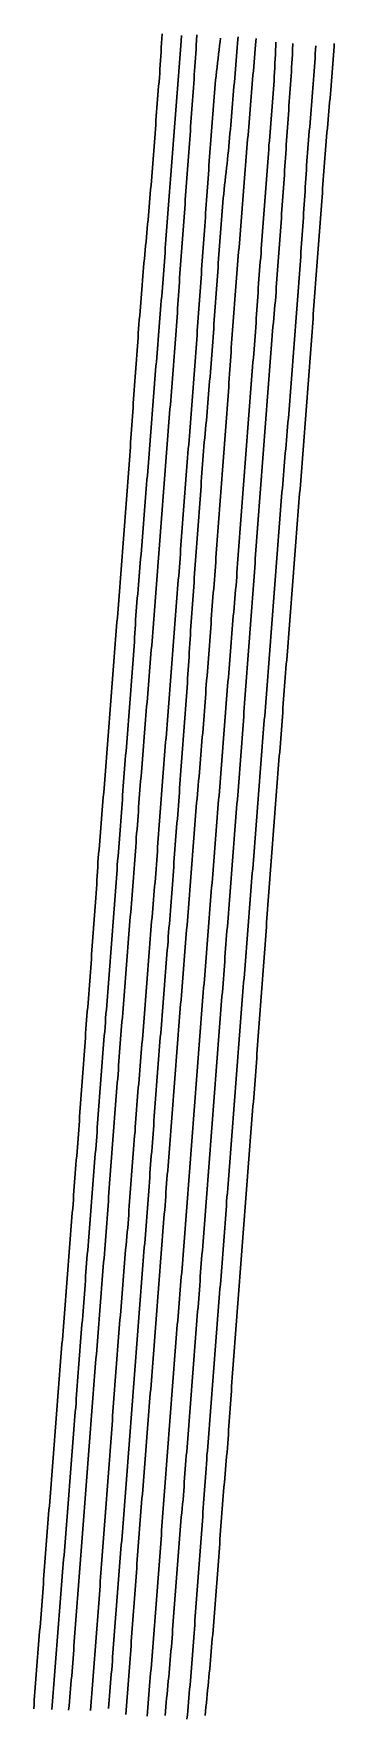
# Model space of a CAD drawing. Header units: metres. Extents: x 378908 to 378976, y 5842376 to 5842760.
import ezdxf

# ---------------------------------------------------------------- set-up
doc = ezdxf.new("R2010")
doc.units = ezdxf.units.M
for name, color, linetype, lineweight in [('A-Nord A.1 DA280', 70, 'Continuous', 30), ('A-Nord A.2 DA280', 72, 'Continuous', 30), ('A-Nord A.3 DA280', 74, 'Continuous', 30), ('A-Nord B.1 DA280', 150, 'Continuous', 30), ('A-Nord B.2 DA280', 152, 'Continuous', 30), ('A-Nord B.3 DA280', 154, 'Continuous', 30), ('BorWin 4.1 DA280', 31, 'Continuous', 30), ('BorWin 4.2 DA280', 30, 'Continuous', 30), ('DolWin 4.1 DA280', 211, 'Continuous', 30), ('DolWin 4.2 DA280', 241, 'Continuous', 30)]:
    doc.layers.add(name, color=color, linetype=linetype, lineweight=lineweight)

msp = doc.modelspace()

# ---------------------------------------------------------------- linework, layer by layer
at = {"layer": 'A-Nord A.1 DA280'}
msp.add_polyline3d([(378907.523, 5842377.954, 15.86), (378907.593, 5842378.925, 15.62), (378907.664, 5842379.893, 15.38), (378907.736, 5842380.861, 15.14), (378907.808, 5842381.828, 14.9), (378907.881, 5842382.8, 14.67), (378907.954, 5842383.774, 14.46), (378908.027, 5842384.753, 14.26), (378908.1, 5842385.73, 14.08), (378908.173, 5842386.713, 13.9), (378908.247, 5842387.697, 13.73), (378908.321, 5842388.681, 13.57), (378908.396, 5842389.666, 13.4), (378908.473, 5842390.648, 13.24), (378908.552, 5842391.634, 13.07), (378908.632, 5842392.613, 12.9), (378908.713, 5842393.598, 12.73), (378908.794, 5842394.577, 12.55), (378908.876, 5842395.56, 12.37), (378908.956, 5842396.536, 12.18), (378909.036, 5842397.516, 12), (378909.115, 5842398.499, 11.82), (378909.193, 5842399.483, 11.66), (378909.269, 5842400.465, 11.5), (378909.344, 5842401.451, 11.34), (378909.417, 5842402.435, 11.2), (378909.491, 5842403.427, 11.05), (378909.567, 5842404.411, 10.91), (378909.642, 5842405.399, 10.77), (378909.716, 5842406.381, 10.62), (378909.789, 5842407.37, 10.47), (378909.862, 5842408.357, 10.32), (378909.936, 5842409.346, 10.17), (378910.01, 5842410.328, 10.02), (378910.084, 5842411.31, 9.88), (378910.16, 5842412.305, 9.74), (378910.231, 5842413.291, 9.61), (378910.302, 5842414.279, 9.49), (378910.374, 5842415.27, 9.37), (378910.447, 5842416.262, 9.26), (378910.522, 5842417.253, 9.14), (378910.597, 5842418.245, 9.03), (378910.675, 5842419.239, 8.92), (378910.754, 5842420.226, 8.82), (378910.835, 5842421.219, 8.71), (378910.917, 5842422.21, 8.6), (378910.999, 5842423.196, 8.49), (378911.085, 5842424.191, 8.38), (378911.173, 5842425.181, 8.29), (378911.256, 5842426.171, 8.19), (378911.336, 5842427.169, 8.11), (378911.413, 5842428.159, 8.02), (378911.49, 5842429.154, 7.93), (378911.567, 5842430.147, 7.85), (378911.646, 5842431.139, 7.77), (378911.724, 5842432.133, 7.69), (378911.801, 5842433.13, 7.61), (378911.878, 5842434.116, 7.55), (378911.956, 5842435.117, 7.48), (378912.032, 5842436.111, 7.43), (378912.109, 5842437.106, 7.37), (378912.188, 5842438.1, 7.32), (378912.267, 5842439.1, 7.26), (378912.347, 5842440.099, 7.22), (378912.425, 5842441.095, 7.19), (378912.503, 5842442.089, 7.17), (378912.582, 5842443.087, 7.15), (378912.66, 5842444.078, 7.14), (378912.739, 5842445.079, 7.12), (378912.815, 5842446.075, 7.11), (378912.887, 5842447.071, 7.11), (378912.957, 5842448.068, 7.11), (378913.026, 5842449.065, 7.11), (378913.101, 5842450.064, 7.12), (378913.177, 5842451.062, 7.12), (378913.254, 5842452.061, 7.12), (378913.33, 5842453.055, 7.12), (378913.406, 5842454.05, 7.12), (378913.484, 5842455.052, 7.11), (378913.562, 5842456.049, 7.1), (378913.641, 5842457.043, 7.09), (378913.72, 5842458.041, 7.09), (378913.801, 5842459.04, 7.08), (378913.883, 5842460.034, 7.08), (378913.966, 5842461.033, 7.07), (378914.048, 5842462.025, 7.07), (378914.129, 5842463.024, 7.07), (378914.209, 5842464.021, 7.07), (378914.289, 5842465.014, 7.07), (378914.368, 5842466.013, 7.06), (378914.447, 5842467.012, 7.06), (378914.525, 5842468.008, 7.06), (378914.604, 5842469.005, 7.06), (378914.684, 5842470.003, 7.06), (378914.764, 5842470.998, 7.06), (378914.843, 5842471.996, 7.05), (378914.921, 5842472.988, 7.05), (378914.996, 5842473.986, 7.05), (378915.071, 5842474.989, 7.07), (378915.145, 5842475.985, 7.09), (378915.22, 5842476.98, 7.1), (378915.297, 5842477.976, 7.11), (378915.374, 5842478.973, 7.12), (378915.45, 5842479.969, 7.12), (378915.525, 5842480.968, 7.12), (378915.599, 5842481.967, 7.12), (378915.673, 5842482.966, 7.13), (378915.749, 5842483.961, 7.13), (378915.828, 5842484.958, 7.13), (378915.905, 5842485.951, 7.14), (378915.984, 5842486.949, 7.15), (378916.065, 5842487.947, 7.16), (378916.147, 5842488.941, 7.17), (378916.23, 5842489.941, 7.17), (378916.315, 5842490.939, 7.18), (378916.399, 5842491.934, 7.18), (378916.479, 5842492.926, 7.18), (378916.553, 5842493.927, 7.17), (378916.623, 5842494.923, 7.16), (378916.692, 5842495.922, 7.14), (378916.76, 5842496.92, 7.13), (378916.833, 5842497.921, 7.12), (378916.911, 5842498.915, 7.11), (378916.993, 5842499.911, 7.1), (378917.075, 5842500.906, 7.09), (378917.155, 5842501.905, 7.09), (378917.232, 5842502.902, 7.08), (378917.311, 5842503.901, 7.08), (378917.392, 5842504.897, 7.08), (378917.474, 5842505.886, 7.08), (378917.558, 5842506.886, 7.07), (378917.64, 5842507.884, 7.06), (378917.719, 5842508.881, 7.05), (378917.79, 5842509.88, 7.05), (378917.858, 5842510.876, 7.05), (378917.925, 5842511.872, 7.05), (378917.993, 5842512.872, 7.06), (378918.061, 5842513.87, 7.07), (378918.13, 5842514.868, 7.08), (378918.201, 5842515.868, 7.08), (378918.275, 5842516.859, 7.09), (378918.35, 5842517.857, 7.1), (378918.42, 5842518.861, 7.11), (378918.485, 5842519.854, 7.13), (378918.548, 5842520.852, 7.14), (378918.615, 5842521.853, 7.16), (378918.686, 5842522.846, 7.17), (378918.762, 5842523.847, 7.18), (378918.839, 5842524.839, 7.19), (378918.916, 5842525.837, 7.19), (378918.992, 5842526.835, 7.2), (378919.068, 5842527.831, 7.2), (378919.144, 5842528.827, 7.2), (378919.216, 5842529.826, 7.19), (378919.285, 5842530.825, 7.19), (378919.354, 5842531.818, 7.17), (378919.427, 5842532.822, 7.16), (378919.505, 5842533.818, 7.14), (378919.584, 5842534.813, 7.13), (378919.661, 5842535.812, 7.12), (378919.739, 5842536.803, 7.1), (378919.822, 5842537.807, 7.09), (378919.909, 5842538.802, 7.08), (378920, 5842539.798, 7.07), (378920.094, 5842540.789, 7.07), (378920.184, 5842541.786, 7.07), (378920.263, 5842542.78, 7.08), (378920.332, 5842543.78, 7.1), (378920.396, 5842544.779, 7.12), (378920.458, 5842545.778, 7.14), (378920.522, 5842546.778, 7.15), (378920.589, 5842547.771, 7.15), (378920.656, 5842548.77, 7.15), (378920.725, 5842549.77, 7.14), (378920.794, 5842550.765, 7.14), (378920.866, 5842551.764, 7.13), (378920.939, 5842552.761, 7.13), (378921.012, 5842553.754, 7.13), (378921.087, 5842554.75, 7.13), (378921.163, 5842555.751, 7.12), (378921.239, 5842556.747, 7.11), (378921.313, 5842557.749, 7.1), (378921.384, 5842558.743, 7.09), (378921.453, 5842559.74, 7.09), (378921.521, 5842560.736, 7.09), (378921.588, 5842561.734, 7.09), (378921.66, 5842562.734, 7.09), (378921.733, 5842563.728, 7.1), (378921.806, 5842564.724, 7.1), (378921.875, 5842565.725, 7.1), (378921.937, 5842566.722, 7.11), (378921.995, 5842567.719, 7.12), (378922.051, 5842568.723, 7.12), (378922.103, 5842569.718, 7.12), (378922.155, 5842570.716, 7.12), (378922.218, 5842571.715, 7.11), (378922.309, 5842572.709, 7.08), (378922.428, 5842573.702, 7.05), (378922.531, 5842574.694, 7.03), (378922.618, 5842575.691, 7.04), (378922.695, 5842576.692, 7.05), (378922.768, 5842577.686, 7.06), (378922.839, 5842578.682, 7.07), (378922.911, 5842579.682, 7.07), (378922.984, 5842580.68, 7.06), (378923.058, 5842581.679, 7.04), (378923.137, 5842582.674, 7.03), (378923.217, 5842583.669, 7.02), (378923.297, 5842584.67, 7.01), (378923.378, 5842585.662, 7.02), (378923.462, 5842586.662, 7.03), (378923.545, 5842587.657, 7.03), (378923.627, 5842588.653, 7.05), (378923.708, 5842589.646, 7.06), (378923.788, 5842590.649, 7.07), (378923.868, 5842591.641, 7.08), (378923.949, 5842592.636, 7.07), (378924.031, 5842593.634, 7.07), (378924.115, 5842594.635, 7.07), (378924.199, 5842595.629, 7.07), (378924.28, 5842596.626, 7.07), (378924.358, 5842597.625, 7.07), (378924.433, 5842598.617, 7.07), (378924.507, 5842599.618, 7.07), (378924.583, 5842600.613, 7.06), (378924.66, 5842601.611, 7.04), (378924.736, 5842602.606, 7.03), (378924.812, 5842603.605, 7.02), (378924.885, 5842604.605, 7.03), (378924.96, 5842605.601, 7.04), (378925.034, 5842606.596, 7.05), (378925.111, 5842607.596, 7.05), (378925.188, 5842608.588, 7.06), (378925.266, 5842609.59, 7.06), (378925.343, 5842610.583, 7.05), (378925.419, 5842611.583, 7.05), (378925.493, 5842612.576, 7.05), (378925.566, 5842613.574, 7.05), (378925.641, 5842614.573, 7.05), (378925.716, 5842615.572, 7.05), (378925.792, 5842616.567, 7.05), (378925.867, 5842617.562, 7.05), (378925.941, 5842618.562, 7.05), (378926.017, 5842619.561, 7.05), (378926.093, 5842620.556, 7.05), (378926.17, 5842621.553, 7.05), (378926.25, 5842622.551, 7.04), (378926.331, 5842623.55, 7.04), (378926.413, 5842624.545, 7.04), (378926.498, 5842625.538, 7.04), (378926.585, 5842626.534, 7.05), (378926.673, 5842627.532, 7.05), (378926.76, 5842628.525, 7.05), (378926.842, 5842629.527, 7.05), (378926.923, 5842630.523, 7.06), (378927.002, 5842631.517, 7.07), (378927.08, 5842632.517, 7.07), (378927.155, 5842633.509, 7.08), (378927.229, 5842634.508, 7.08), (378927.302, 5842635.504, 7.09), (378927.375, 5842636.503, 7.09), (378927.448, 5842637.499, 7.09), (378927.521, 5842638.5, 7.09), (378927.595, 5842639.495, 7.08), (378927.67, 5842640.496, 7.08), (378927.747, 5842641.49, 7.08), (378927.824, 5842642.486, 7.08), (378927.9, 5842643.489, 7.09), (378927.976, 5842644.482, 7.1), (378928.053, 5842645.479, 7.1), (378928.132, 5842646.476, 7.1), (378928.21, 5842647.472, 7.11), (378928.288, 5842648.473, 7.11), (378928.362, 5842649.466, 7.11), (378928.437, 5842650.461, 7.12), (378928.513, 5842651.462, 7.13), (378928.591, 5842652.455, 7.14), (378928.671, 5842653.452, 7.15), (378928.75, 5842654.449, 7.15), (378928.827, 5842655.446, 7.16), (378928.901, 5842656.444, 7.17), (378928.975, 5842657.443, 7.17), (378929.047, 5842658.437, 7.17), (378929.12, 5842659.44, 7.18), (378929.192, 5842660.433, 7.18), (378929.266, 5842661.428, 7.18), (378929.34, 5842662.431, 7.19), (378929.41, 5842663.426, 7.19), (378929.478, 5842664.427, 7.19), (378929.542, 5842665.426, 7.2), (378929.606, 5842666.419, 7.21), (378929.671, 5842667.418, 7.21), (378929.736, 5842668.417, 7.21), (378929.801, 5842669.414, 7.21), (378929.866, 5842670.41, 7.21), (378929.934, 5842671.408, 7.2), (378930.004, 5842672.405, 7.2), (378930.075, 5842673.405, 7.2), (378930.145, 5842674.399, 7.2), (378930.217, 5842675.397, 7.19), (378930.291, 5842676.394, 7.19), (378930.366, 5842677.393, 7.19), (378930.441, 5842678.389, 7.19), (378930.515, 5842679.39, 7.19), (378930.588, 5842680.386, 7.19), (378930.66, 5842681.383, 7.19), (378930.733, 5842682.382, 7.18), (378930.806, 5842683.377, 7.18), (378930.877, 5842684.377, 7.18), (378930.946, 5842685.372, 7.19), (378931.013, 5842686.373, 7.2), (378931.08, 5842687.369, 7.22), (378931.147, 5842688.368, 7.23), (378931.216, 5842689.359, 7.25), (378931.287, 5842690.36, 7.27), (378931.358, 5842691.358, 7.29), (378931.43, 5842692.357, 7.32), (378931.504, 5842693.348, 7.34), (378931.582, 5842694.348, 7.38), (378931.664, 5842695.343, 7.42), (378931.751, 5842696.339, 7.46), (378931.839, 5842697.332, 7.51), (378931.926, 5842698.331, 7.55), (378932.012, 5842699.324, 7.59), (378932.095, 5842700.32, 7.64), (378932.174, 5842701.313, 7.68), (378932.25, 5842702.314, 7.73), (378932.325, 5842703.308, 7.78), (378932.399, 5842704.302, 7.83), (378932.476, 5842705.302, 7.89), (378932.557, 5842706.289, 7.96), (378932.644, 5842707.289, 8.05), (378932.735, 5842708.279, 8.14), (378932.828, 5842709.266, 8.24), (378932.922, 5842710.258, 8.34), (378933.016, 5842711.247, 8.44), (378933.11, 5842712.241, 8.55), (378933.204, 5842713.228, 8.66), (378933.296, 5842714.215, 8.78), (378933.387, 5842715.206, 8.89), (378933.476, 5842716.192, 9.02), (378933.565, 5842717.179, 9.15), (378933.652, 5842718.166, 9.28), (378933.736, 5842719.153, 9.43), (378933.82, 5842720.14, 9.57), (378933.905, 5842721.123, 9.71), (378933.991, 5842722.113, 9.85), (378934.077, 5842723.097, 10), (378934.164, 5842724.081, 10.15), (378934.249, 5842725.066, 10.31), (378934.333, 5842726.047, 10.46), (378934.418, 5842727.034, 10.62), (378934.502, 5842728.018, 10.79), (378934.584, 5842728.997, 10.96), (378934.662, 5842729.982, 11.13), (378934.738, 5842730.959, 11.31), (378934.811, 5842731.944, 11.5), (378934.881, 5842732.923, 11.69), (378934.951, 5842733.898, 11.88), (378935.023, 5842734.878, 12.07), (378935.096, 5842735.853, 12.27), (378935.166, 5842736.831, 12.45), (378935.237, 5842737.812, 12.64), (378935.31, 5842738.797, 12.82), (378935.382, 5842739.775, 12.99), (378935.454, 5842740.76, 13.17), (378935.524, 5842741.74, 13.35), (378935.597, 5842742.72, 13.54), (378935.673, 5842743.694, 13.73), (378935.748, 5842744.672, 13.94), (378935.826, 5842745.652, 14.13), (378935.905, 5842746.626, 14.32), (378935.989, 5842747.609, 14.51), (378936.068, 5842748.586, 14.7), (378936.146, 5842749.563, 14.89), (378936.221, 5842750.542, 15.08), (378936.292, 5842751.524, 15.27), (378936.357, 5842752.507, 15.44), (378936.419, 5842753.49, 15.6), (378936.479, 5842754.478, 15.74), (378936.538, 5842755.468, 15.86), (378936.595, 5842756.459, 15.98), (378936.652, 5842757.452, 16.1), (378936.707, 5842758.443, 16.2), (378936.768, 5842759.57, 16.33)], dxfattribs=at)
at = {"layer": 'A-Nord A.2 DA280'}
msp.add_polyline3d([(378911.64, 5842377.747, 15.781), (378911.707, 5842378.72, 15.542), (378911.775, 5842379.687, 15.302), (378911.846, 5842380.654, 15.061), (378911.923, 5842381.625, 14.829), (378912.004, 5842382.596, 14.61), (378912.087, 5842383.571, 14.403), (378912.171, 5842384.55, 14.209), (378912.255, 5842385.529, 14.029), (378912.339, 5842386.511, 13.857), (378912.422, 5842387.494, 13.688), (378912.506, 5842388.474, 13.513), (378912.589, 5842389.454, 13.33), (378912.668, 5842390.437, 13.145), (378912.742, 5842391.416, 12.953), (378912.816, 5842392.394, 12.751), (378912.888, 5842393.366, 12.542), (378912.959, 5842394.339, 12.327), (378913.029, 5842395.321, 12.11), (378913.102, 5842396.289, 11.905), (378913.18, 5842397.27, 11.711), (378913.259, 5842398.248, 11.528), (378913.336, 5842399.229, 11.345), (378913.411, 5842400.212, 11.158), (378913.487, 5842401.191, 10.972), (378913.566, 5842402.167, 10.793), (378913.649, 5842403.151, 10.613), (378913.732, 5842404.127, 10.433), (378913.814, 5842405.111, 10.256), (378913.887, 5842406.092, 10.087), (378913.955, 5842407.077, 9.921), (378914.027, 5842408.058, 9.753), (378914.106, 5842409.043, 9.579), (378914.188, 5842410.025, 9.397), (378914.269, 5842410.998, 9.206), (378914.347, 5842411.973, 9.005), (378914.425, 5842412.952, 8.798), (378914.501, 5842413.925, 8.598), (378914.582, 5842414.905, 8.403), (378914.666, 5842415.882, 8.217), (378914.748, 5842416.865, 8.04), (378914.826, 5842417.847, 7.873), (378914.902, 5842418.832, 7.709), (378914.978, 5842419.816, 7.546), (378915.055, 5842420.801, 7.385), (378915.132, 5842421.784, 7.232), (378915.209, 5842422.771, 7.084), (378915.287, 5842423.757, 6.941), (378915.365, 5842424.744, 6.803), (378915.441, 5842425.734, 6.675), (378915.518, 5842426.724, 6.549), (378915.596, 5842427.711, 6.423), (378915.674, 5842428.702, 6.296), (378915.75, 5842429.695, 6.171), (378915.826, 5842430.677, 6.052), (378915.903, 5842431.669, 5.936), (378915.981, 5842432.658, 5.825), (378916.059, 5842433.653, 5.718), (378916.137, 5842434.643, 5.615), (378916.215, 5842435.634, 5.518), (378916.294, 5842436.629, 5.429), (378916.374, 5842437.621, 5.35), (378916.452, 5842438.62, 5.268), (378916.527, 5842439.607, 5.184), (378916.604, 5842440.6, 5.102), (378916.686, 5842441.595, 5.028), (378916.767, 5842442.59, 4.963), (378916.845, 5842443.586, 4.902), (378916.924, 5842444.581, 4.842), (378917.005, 5842445.574, 4.788), (378917.084, 5842446.572, 4.74), (378917.158, 5842447.569, 4.697), (378917.227, 5842448.565, 4.655), (378917.304, 5842449.564, 4.616), (378917.38, 5842450.555, 4.581), (378917.454, 5842451.555, 4.552), (378917.526, 5842452.552, 4.53), (378917.596, 5842453.548, 4.516), (378917.668, 5842454.543, 4.503), (378917.74, 5842455.541, 4.489), (378917.814, 5842456.539, 4.474), (378917.888, 5842457.537, 4.46), (378917.963, 5842458.535, 4.454), (378918.038, 5842459.532, 4.456), (378918.113, 5842460.532, 4.46), (378918.194, 5842461.526, 4.461), (378918.278, 5842462.526, 4.461), (378918.36, 5842463.52, 4.464), (378918.443, 5842464.517, 4.47), (378918.523, 5842465.514, 4.477), (378918.601, 5842466.509, 4.483), (378918.678, 5842467.506, 4.487), (378918.755, 5842468.505, 4.494), (378918.832, 5842469.501, 4.51), (378918.907, 5842470.499, 4.534), (378918.983, 5842471.495, 4.561), (378919.058, 5842472.493, 4.586), (378919.135, 5842473.488, 4.605), (378919.211, 5842474.487, 4.625), (378919.286, 5842475.481, 4.654), (378919.36, 5842476.477, 4.696), (378919.435, 5842477.471, 4.747), (378919.51, 5842478.472, 4.799), (378919.585, 5842479.468, 4.85), (378919.661, 5842480.462, 4.903), (378919.739, 5842481.457, 4.956), (378919.819, 5842482.452, 5.007), (378919.9, 5842483.449, 5.054), (378919.982, 5842484.443, 5.096), (378920.065, 5842485.441, 5.132), (378920.144, 5842486.437, 5.17), (378920.223, 5842487.432, 5.211), (378920.302, 5842488.43, 5.255), (378920.379, 5842489.424, 5.297), (378920.456, 5842490.416, 5.336), (378920.532, 5842491.418, 5.376), (378920.608, 5842492.414, 5.415), (378920.684, 5842493.409, 5.453), (378920.759, 5842494.409, 5.492), (378920.835, 5842495.402, 5.532), (378920.915, 5842496.4, 5.572), (378920.994, 5842497.394, 5.607), (378921.073, 5842498.393, 5.643), (378921.15, 5842499.391, 5.679), (378921.228, 5842500.382, 5.712), (378921.31, 5842501.38, 5.741), (378921.394, 5842502.377, 5.766), (378921.479, 5842503.372, 5.787), (378921.562, 5842504.367, 5.805), (378921.643, 5842505.366, 5.823), (378921.722, 5842506.36, 5.846), (378921.797, 5842507.359, 5.879), (378921.872, 5842508.356, 5.917), (378921.945, 5842509.353, 5.951), (378922.018, 5842510.346, 5.981), (378922.092, 5842511.344, 6.01), (378922.167, 5842512.343, 6.04), (378922.243, 5842513.34, 6.07), (378922.316, 5842514.337, 6.099), (378922.39, 5842515.335, 6.126), (378922.465, 5842516.329, 6.151), (378922.542, 5842517.328, 6.174), (378922.62, 5842518.322, 6.197), (378922.697, 5842519.317, 6.221), (378922.772, 5842520.317, 6.243), (378922.841, 5842521.31, 6.263), (378922.91, 5842522.314, 6.281), (378922.983, 5842523.307, 6.298), (378923.061, 5842524.308, 6.317), (378923.14, 5842525.298, 6.335), (378923.22, 5842526.3, 6.35), (378923.299, 5842527.294, 6.362), (378923.377, 5842528.295, 6.371), (378923.453, 5842529.288, 6.381), (378923.531, 5842530.287, 6.391), (378923.612, 5842531.281, 6.398), (378923.693, 5842532.279, 6.403), (378923.768, 5842533.277, 6.406), (378923.841, 5842534.273, 6.41), (378923.914, 5842535.266, 6.414), (378923.992, 5842536.271, 6.421), (378924.074, 5842537.267, 6.429), (378924.155, 5842538.259, 6.436), (378924.235, 5842539.257, 6.444), (378924.314, 5842540.256, 6.456), (378924.394, 5842541.251, 6.469), (378924.473, 5842542.252, 6.48), (378924.551, 5842543.247, 6.49), (378924.627, 5842544.242, 6.5), (378924.705, 5842545.241, 6.511), (378924.784, 5842546.236, 6.521), (378924.863, 5842547.235, 6.527), (378924.942, 5842548.231, 6.529), (378925.022, 5842549.226, 6.526), (378925.102, 5842550.225, 6.519), (378925.182, 5842551.223, 6.512), (378925.26, 5842552.218, 6.512), (378925.335, 5842553.215, 6.517), (378925.408, 5842554.21, 6.522), (378925.479, 5842555.206, 6.523), (378925.551, 5842556.207, 6.521), (378925.623, 5842557.205, 6.522), (378925.697, 5842558.202, 6.53), (378925.772, 5842559.197, 6.541), (378925.848, 5842560.196, 6.551), (378925.926, 5842561.195, 6.558), (378926.005, 5842562.188, 6.561), (378926.084, 5842563.187, 6.564), (378926.16, 5842564.182, 6.57), (378926.232, 5842565.18, 6.58), (378926.302, 5842566.177, 6.591), (378926.369, 5842567.175, 6.601), (378926.433, 5842568.175, 6.614), (378926.501, 5842569.17, 6.631), (378926.574, 5842570.167, 6.649), (378926.65, 5842571.166, 6.669), (378926.727, 5842572.162, 6.692), (378926.805, 5842573.159, 6.716), (378926.882, 5842574.155, 6.736), (378926.961, 5842575.152, 6.748), (378927.042, 5842576.152, 6.75), (378927.123, 5842577.148, 6.745), (378927.201, 5842578.144, 6.739), (378927.277, 5842579.141, 6.735), (378927.35, 5842580.136, 6.734), (378927.425, 5842581.135, 6.733), (378927.501, 5842582.128, 6.73), (378927.574, 5842583.129, 6.725), (378927.645, 5842584.125, 6.718), (378927.716, 5842585.124, 6.711), (378927.789, 5842586.121, 6.706), (378927.863, 5842587.115, 6.702), (378927.94, 5842588.116, 6.697), (378928.015, 5842589.11, 6.694), (378928.09, 5842590.107, 6.692), (378928.166, 5842591.103, 6.692), (378928.242, 5842592.105, 6.696), (378928.318, 5842593.103, 6.7), (378928.395, 5842594.1, 6.704), (378928.473, 5842595.09, 6.705), (378928.555, 5842596.096, 6.707), (378928.639, 5842597.087, 6.711), (378928.724, 5842598.087, 6.718), (378928.809, 5842599.082, 6.723), (378928.893, 5842600.077, 6.725), (378928.978, 5842601.075, 6.723), (378929.06, 5842602.07, 6.722), (378929.138, 5842603.067, 6.725), (378929.213, 5842604.065, 6.732), (378929.289, 5842605.059, 6.734), (378929.365, 5842606.055, 6.73), (378929.441, 5842607.056, 6.724), (378929.516, 5842608.053, 6.718), (378929.59, 5842609.048, 6.713), (378929.662, 5842610.047, 6.709), (378929.732, 5842611.041, 6.708), (378929.802, 5842612.043, 6.706), (378929.871, 5842613.039, 6.704), (378929.942, 5842614.039, 6.702), (378930.015, 5842615.034, 6.7), (378930.09, 5842616.033, 6.701), (378930.168, 5842617.028, 6.701), (378930.243, 5842618.028, 6.701), (378930.316, 5842619.025, 6.703), (378930.384, 5842620.023, 6.709), (378930.449, 5842621.019, 6.72), (378930.512, 5842622.019, 6.738), (378930.573, 5842623.011, 6.763), (378930.634, 5842624.012, 6.794), (378930.693, 5842625.008, 6.823), (378930.75, 5842626.007, 6.842), (378930.809, 5842627.002, 6.853), (378930.877, 5842628.005, 6.861), (378930.958, 5842629.001, 6.864), (378931.043, 5842629.996, 6.864), (378931.13, 5842630.994, 6.867), (378931.22, 5842631.986, 6.873), (378931.311, 5842632.989, 6.883), (378931.399, 5842633.981, 6.896), (378931.484, 5842634.978, 6.907), (378931.567, 5842635.977, 6.914), (378931.65, 5842636.97, 6.913), (378931.731, 5842637.969, 6.906), (378931.811, 5842638.965, 6.893), (378931.89, 5842639.96, 6.878), (378931.971, 5842640.961, 6.856), (378932.051, 5842641.952, 6.832), (378932.131, 5842642.953, 6.812), (378932.207, 5842643.947, 6.801), (378932.282, 5842644.947, 6.8), (378932.356, 5842645.943, 6.805), (378932.43, 5842646.938, 6.813), (378932.508, 5842647.935, 6.821), (378932.59, 5842648.933, 6.827), (378932.674, 5842649.926, 6.829), (378932.759, 5842650.931, 6.828), (378932.842, 5842651.921, 6.822), (378932.925, 5842652.923, 6.807), (378933.007, 5842653.914, 6.785), (378933.089, 5842654.91, 6.764), (378933.17, 5842655.909, 6.747), (378933.251, 5842656.901, 6.734), (378933.332, 5842657.899, 6.722), (378933.415, 5842658.898, 6.712), (378933.498, 5842659.89, 6.704), (378933.58, 5842660.891, 6.7), (378933.658, 5842661.886, 6.701), (378933.735, 5842662.885, 6.706), (378933.81, 5842663.882, 6.711), (378933.886, 5842664.881, 6.706), (378933.964, 5842665.873, 6.692), (378934.041, 5842666.871, 6.68), (378934.118, 5842667.867, 6.672), (378934.194, 5842668.869, 6.667), (378934.268, 5842669.864, 6.664), (378934.341, 5842670.86, 6.661), (378934.415, 5842671.864, 6.659), (378934.488, 5842672.857, 6.658), (378934.563, 5842673.853, 6.659), (378934.639, 5842674.849, 6.66), (378934.714, 5842675.849, 6.661), (378934.793, 5842676.845, 6.657), (378934.875, 5842677.841, 6.65), (378934.96, 5842678.84, 6.64), (378935.047, 5842679.834, 6.629), (378935.132, 5842680.83, 6.616), (378935.217, 5842681.827, 6.607), (378935.302, 5842682.827, 6.605), (378935.384, 5842683.82, 6.615), (378935.466, 5842684.82, 6.636), (378935.549, 5842685.811, 6.663), (378935.634, 5842686.806, 6.692), (378935.721, 5842687.8, 6.72), (378935.809, 5842688.796, 6.745), (378935.895, 5842689.797, 6.771), (378935.98, 5842690.791, 6.801), (378936.062, 5842691.785, 6.837), (378936.14, 5842692.784, 6.878), (378936.215, 5842693.78, 6.921), (378936.289, 5842694.777, 6.965), (378936.363, 5842695.768, 7.012), (378936.439, 5842696.769, 7.063), (378936.517, 5842697.763, 7.116), (378936.597, 5842698.755, 7.171), (378936.676, 5842699.752, 7.233), (378936.755, 5842700.75, 7.297), (378936.834, 5842701.74, 7.363), (378936.914, 5842702.738, 7.434), (378936.995, 5842703.728, 7.51), (378937.077, 5842704.723, 7.594), (378937.157, 5842705.716, 7.686), (378937.232, 5842706.706, 7.785), (378937.304, 5842707.7, 7.89), (378937.374, 5842708.693, 7.998), (378937.442, 5842709.683, 8.11), (378937.51, 5842710.678, 8.228), (378937.578, 5842711.662, 8.351), (378937.647, 5842712.655, 8.48), (378937.714, 5842713.641, 8.611), (378937.784, 5842714.631, 8.745), (378937.857, 5842715.621, 8.881), (378937.932, 5842716.607, 9.02), (378938.009, 5842717.593, 9.16), (378938.086, 5842718.581, 9.301), (378938.163, 5842719.569, 9.441), (378938.239, 5842720.556, 9.58), (378938.312, 5842721.543, 9.722), (378938.384, 5842722.528, 9.866), (378938.457, 5842723.516, 10.016), (378938.53, 5842724.501, 10.17), (378938.604, 5842725.484, 10.329), (378938.679, 5842726.467, 10.492), (378938.755, 5842727.45, 10.662), (378938.831, 5842728.435, 10.837), (378938.906, 5842729.416, 11.015), (378938.982, 5842730.395, 11.193), (378939.058, 5842731.376, 11.37), (378939.134, 5842732.36, 11.544), (378939.208, 5842733.344, 11.715), (378939.28, 5842734.32, 11.885), (378939.351, 5842735.305, 12.058), (378939.423, 5842736.29, 12.233), (378939.495, 5842737.271, 12.411), (378939.567, 5842738.254, 12.588), (378939.641, 5842739.233, 12.765), (378939.716, 5842740.213, 12.945), (378939.792, 5842741.192, 13.133), (378939.868, 5842742.169, 13.327), (378939.945, 5842743.149, 13.529), (378940.023, 5842744.118, 13.739), (378940.103, 5842745.093, 13.958), (378940.183, 5842746.065, 14.18), (378940.265, 5842747.036, 14.4), (378940.349, 5842748.009, 14.613), (378940.432, 5842748.983, 14.817), (378940.514, 5842749.958, 15.014), (378940.594, 5842750.938, 15.203), (378940.669, 5842751.92, 15.381), (378940.739, 5842752.904, 15.546), (378940.806, 5842753.888, 15.697), (378940.873, 5842754.877, 15.835), (378940.941, 5842755.865, 15.961), (378941.013, 5842756.856, 16.081), (378941.087, 5842757.846, 16.197), (378941.184, 5842759.155, 16.348)], dxfattribs=at)
at = {"layer": 'A-Nord A.3 DA280'}
msp.add_polyline3d([(378915.484, 5842377.641, 15.674), (378915.57, 5842378.622, 15.484), (378915.657, 5842379.598, 15.291), (378915.746, 5842380.575, 15.089), (378915.833, 5842381.55, 14.881), (378915.92, 5842382.522, 14.674), (378916.006, 5842383.499, 14.471), (378916.091, 5842384.477, 14.277), (378916.175, 5842385.455, 14.089), (378916.257, 5842386.435, 13.908), (378916.338, 5842387.415, 13.73), (378916.418, 5842388.397, 13.552), (378916.498, 5842389.377, 13.369), (378916.568, 5842390.36, 13.181), (378916.63, 5842391.339, 12.992), (378916.689, 5842392.316, 12.807), (378916.749, 5842393.299, 12.626), (378916.815, 5842394.283, 12.453), (378916.889, 5842395.268, 12.288), (378916.968, 5842396.249, 12.123), (378917.045, 5842397.237, 11.95), (378917.116, 5842398.219, 11.769), (378917.185, 5842399.196, 11.579), (378917.263, 5842400.169, 11.384), (378917.353, 5842401.149, 11.183), (378917.439, 5842402.123, 10.981), (378917.519, 5842403.102, 10.782), (378917.589, 5842404.079, 10.596), (378917.66, 5842405.06, 10.424), (378917.735, 5842406.048, 10.26), (378917.811, 5842407.03, 10.099), (378917.887, 5842408.013, 9.939), (378917.963, 5842408.995, 9.779), (378918.04, 5842409.986, 9.62), (378918.115, 5842410.971, 9.469), (378918.188, 5842411.959, 9.324), (378918.26, 5842412.94, 9.188), (378918.328, 5842413.931, 9.058), (378918.4, 5842414.923, 8.936), (378918.475, 5842415.914, 8.82), (378918.55, 5842416.9, 8.706), (378918.626, 5842417.895, 8.592), (378918.702, 5842418.884, 8.479), (378918.777, 5842419.873, 8.363), (378918.853, 5842420.865, 8.245), (378918.929, 5842421.857, 8.134), (378919.005, 5842422.847, 8.04), (378919.081, 5842423.842, 7.96), (378919.157, 5842424.833, 7.886), (378919.229, 5842425.83, 7.812), (378919.303, 5842426.824, 7.738), (378919.38, 5842427.82, 7.664), (378919.456, 5842428.815, 7.589), (378919.532, 5842429.804, 7.517), (378919.608, 5842430.802, 7.447), (378919.685, 5842431.799, 7.382), (378919.762, 5842432.796, 7.321), (378919.839, 5842433.791, 7.266), (378919.917, 5842434.786, 7.214), (378919.997, 5842435.781, 7.169), (378920.08, 5842436.778, 7.133), (378920.157, 5842437.768, 7.106), (378920.236, 5842438.769, 7.079), (378920.314, 5842439.765, 7.051), (378920.393, 5842440.762, 7.025), (378920.471, 5842441.761, 7.007), (378920.548, 5842442.757, 6.992), (378920.622, 5842443.75, 6.975), (378920.697, 5842444.75, 6.952), (378920.773, 5842445.744, 6.928), (378920.851, 5842446.745, 6.908), (378920.932, 5842447.738, 6.898), (378921.013, 5842448.739, 6.892), (378921.088, 5842449.732, 6.886), (378921.165, 5842450.728, 6.877), (378921.242, 5842451.728, 6.868), (378921.32, 5842452.726, 6.86), (378921.397, 5842453.719, 6.852), (378921.474, 5842454.719, 6.842), (378921.551, 5842455.716, 6.828), (378921.63, 5842456.712, 6.811), (378921.711, 5842457.709, 6.798), (378921.796, 5842458.703, 6.794), (378921.883, 5842459.703, 6.794), (378921.972, 5842460.698, 6.791), (378922.053, 5842461.693, 6.784), (378922.135, 5842462.694, 6.774), (378922.215, 5842463.688, 6.763), (378922.291, 5842464.684, 6.751), (378922.367, 5842465.682, 6.739), (378922.443, 5842466.679, 6.727), (378922.521, 5842467.676, 6.717), (378922.6, 5842468.67, 6.713), (378922.679, 5842469.671, 6.717), (378922.755, 5842470.663, 6.723), (378922.831, 5842471.662, 6.725), (378922.91, 5842472.661, 6.724), (378922.984, 5842473.659, 6.725), (378923.059, 5842474.657, 6.732), (378923.137, 5842475.651, 6.743), (378923.217, 5842476.651, 6.754), (378923.298, 5842477.647, 6.759), (378923.38, 5842478.646, 6.759), (378923.461, 5842479.638, 6.755), (378923.541, 5842480.633, 6.751), (378923.618, 5842481.63, 6.749), (378923.696, 5842482.633, 6.746), (378923.773, 5842483.627, 6.743), (378923.852, 5842484.625, 6.738), (378923.924, 5842485.624, 6.734), (378923.999, 5842486.618, 6.731), (378924.077, 5842487.612, 6.727), (378924.155, 5842488.612, 6.722), (378924.232, 5842489.61, 6.718), (378924.307, 5842490.607, 6.715), (378924.382, 5842491.602, 6.715), (378924.455, 5842492.598, 6.717), (378924.527, 5842493.596, 6.718), (378924.599, 5842494.595, 6.715), (378924.673, 5842495.594, 6.708), (378924.75, 5842496.588, 6.696), (378924.822, 5842497.584, 6.687), (378924.896, 5842498.587, 6.686), (378924.971, 5842499.581, 6.695), (378925.047, 5842500.58, 6.707), (378925.122, 5842501.573, 6.716), (378925.198, 5842502.576, 6.722), (378925.272, 5842503.57, 6.723), (378925.346, 5842504.563, 6.72), (378925.42, 5842505.569, 6.718), (378925.491, 5842506.561, 6.717), (378925.564, 5842507.559, 6.715), (378925.641, 5842508.556, 6.711), (378925.715, 5842509.552, 6.707), (378925.792, 5842510.55, 6.704), (378925.87, 5842511.55, 6.701), (378925.948, 5842512.544, 6.698), (378926.025, 5842513.542, 6.693), (378926.101, 5842514.538, 6.691), (378926.176, 5842515.535, 6.692), (378926.252, 5842516.534, 6.692), (378926.328, 5842517.53, 6.69), (378926.406, 5842518.524, 6.685), (378926.488, 5842519.523, 6.68), (378926.574, 5842520.518, 6.678), (378926.655, 5842521.512, 6.676), (378926.732, 5842522.516, 6.673), (378926.806, 5842523.51, 6.668), (378926.878, 5842524.511, 6.664), (378926.947, 5842525.504, 6.66), (378927.017, 5842526.506, 6.655), (378927.084, 5842527.502, 6.647), (378927.15, 5842528.498, 6.638), (378927.218, 5842529.496, 6.63), (378927.294, 5842530.494, 6.625), (378927.375, 5842531.491, 6.619), (378927.459, 5842532.484, 6.612), (378927.542, 5842533.481, 6.602), (378927.629, 5842534.478, 6.592), (378927.721, 5842535.474, 6.586), (378927.808, 5842536.472, 6.583), (378927.89, 5842537.469, 6.581), (378927.969, 5842538.464, 6.578), (378928.047, 5842539.461, 6.577), (378928.119, 5842540.459, 6.579), (378928.191, 5842541.456, 6.581), (378928.267, 5842542.454, 6.582), (378928.346, 5842543.448, 6.58), (378928.427, 5842544.447, 6.576), (378928.502, 5842545.443, 6.569), (378928.575, 5842546.445, 6.56), (378928.645, 5842547.44, 6.552), (378928.714, 5842548.435, 6.545), (378928.788, 5842549.433, 6.541), (378928.865, 5842550.434, 6.538), (378928.943, 5842551.43, 6.536), (378929.024, 5842552.426, 6.538), (378929.106, 5842553.419, 6.545), (378929.191, 5842554.415, 6.559), (378929.279, 5842555.417, 6.578), (378929.367, 5842556.409, 6.596), (378929.45, 5842557.409, 6.608), (378929.532, 5842558.405, 6.615), (378929.616, 5842559.397, 6.62), (378929.7, 5842560.396, 6.625), (378929.782, 5842561.392, 6.628), (378929.861, 5842562.386, 6.627), (378929.938, 5842563.383, 6.623), (378930.013, 5842564.383, 6.615), (378930.087, 5842565.377, 6.602), (378930.162, 5842566.376, 6.587), (378930.237, 5842567.37, 6.574), (378930.312, 5842568.374, 6.566), (378930.385, 5842569.368, 6.564), (378930.459, 5842570.365, 6.565), (378930.535, 5842571.365, 6.568), (378930.612, 5842572.361, 6.571), (378930.687, 5842573.358, 6.572), (378930.758, 5842574.356, 6.571), (378930.829, 5842575.354, 6.569), (378930.899, 5842576.348, 6.564), (378930.975, 5842577.347, 6.557), (378931.056, 5842578.347, 6.548), (378931.137, 5842579.342, 6.54), (378931.219, 5842580.338, 6.535), (378931.293, 5842581.333, 6.534), (378931.363, 5842582.333, 6.539), (378931.431, 5842583.334, 6.542), (378931.498, 5842584.33, 6.541), (378931.566, 5842585.324, 6.539), (378931.638, 5842586.323, 6.539), (378931.716, 5842587.317, 6.543), (378931.8, 5842588.319, 6.548), (378931.884, 5842589.309, 6.551), (378931.968, 5842590.308, 6.549), (378932.051, 5842591.306, 6.545), (378932.133, 5842592.302, 6.541), (378932.213, 5842593.296, 6.541), (378932.293, 5842594.295, 6.543), (378932.374, 5842595.292, 6.544), (378932.455, 5842596.291, 6.542), (378932.533, 5842597.286, 6.538), (378932.608, 5842598.284, 6.533), (378932.684, 5842599.28, 6.528), (378932.763, 5842600.275, 6.524), (378932.844, 5842601.27, 6.52), (378932.927, 5842602.272, 6.517), (378933.01, 5842603.269, 6.513), (378933.094, 5842604.266, 6.511), (378933.175, 5842605.261, 6.51), (378933.256, 5842606.253, 6.511), (378933.338, 5842607.251, 6.511), (378933.418, 5842608.252, 6.51), (378933.498, 5842609.244, 6.508), (378933.577, 5842610.243, 6.505), (378933.657, 5842611.246, 6.503), (378933.737, 5842612.237, 6.503), (378933.819, 5842613.233, 6.505), (378933.9, 5842614.231, 6.506), (378933.982, 5842615.225, 6.506), (378934.068, 5842616.228, 6.505), (378934.15, 5842617.22, 6.502), (378934.234, 5842618.22, 6.497), (378934.318, 5842619.212, 6.49), (378934.402, 5842620.208, 6.482), (378934.49, 5842621.205, 6.476), (378934.588, 5842622.199, 6.475), (378934.683, 5842623.198, 6.483), (378934.766, 5842624.195, 6.499), (378934.842, 5842625.188, 6.518), (378934.916, 5842626.188, 6.536), (378934.99, 5842627.182, 6.548), (378935.068, 5842628.181, 6.554), (378935.14, 5842629.18, 6.556), (378935.21, 5842630.176, 6.555), (378935.283, 5842631.17, 6.552), (378935.358, 5842632.168, 6.547), (378935.435, 5842633.17, 6.539), (378935.512, 5842634.166, 6.529), (378935.589, 5842635.159, 6.521), (378935.666, 5842636.157, 6.516), (378935.743, 5842637.152, 6.515), (378935.819, 5842638.152, 6.514), (378935.895, 5842639.147, 6.513), (378935.974, 5842640.144, 6.51), (378936.053, 5842641.143, 6.508), (378936.131, 5842642.136, 6.506), (378936.21, 5842643.133, 6.502), (378936.289, 5842644.133, 6.498), (378936.367, 5842645.13, 6.494), (378936.445, 5842646.13, 6.492), (378936.519, 5842647.125, 6.491), (378936.591, 5842648.119, 6.492), (378936.662, 5842649.117, 6.494), (378936.732, 5842650.118, 6.497), (378936.803, 5842651.118, 6.499), (378936.875, 5842652.112, 6.499), (378936.944, 5842653.112, 6.497), (378937.012, 5842654.108, 6.495), (378937.083, 5842655.108, 6.492), (378937.156, 5842656.102, 6.49), (378937.232, 5842657.097, 6.488), (378937.31, 5842658.098, 6.485), (378937.389, 5842659.092, 6.48), (378937.466, 5842660.091, 6.477), (378937.543, 5842661.089, 6.476), (378937.619, 5842662.088, 6.478), (378937.698, 5842663.085, 6.48), (378937.778, 5842664.078, 6.481), (378937.855, 5842665.074, 6.48), (378937.929, 5842666.075, 6.479), (378938.005, 5842667.068, 6.478), (378938.083, 5842668.067, 6.479), (378938.162, 5842669.066, 6.481), (378938.242, 5842670.059, 6.483), (378938.322, 5842671.053, 6.483), (378938.404, 5842672.053, 6.482), (378938.486, 5842673.049, 6.479), (378938.569, 5842674.045, 6.473), (378938.651, 5842675.042, 6.467), (378938.734, 5842676.039, 6.465), (378938.813, 5842677.036, 6.47), (378938.893, 5842678.036, 6.476), (378938.973, 5842679.031, 6.481), (378939.055, 5842680.025, 6.483), (378939.136, 5842681.023, 6.482), (378939.216, 5842682.017, 6.48), (378939.295, 5842683.017, 6.475), (378939.372, 5842684.017, 6.47), (378939.449, 5842685.008, 6.463), (378939.525, 5842686.007, 6.456), (378939.598, 5842687.005, 6.453), (378939.669, 5842688.004, 6.46), (378939.736, 5842688.999, 6.479), (378939.806, 5842689.999, 6.506), (378939.879, 5842690.993, 6.538), (378939.955, 5842691.989, 6.573), (378940.032, 5842692.983, 6.608), (378940.108, 5842693.987, 6.646), (378940.181, 5842694.983, 6.689), (378940.251, 5842695.976, 6.739), (378940.32, 5842696.97, 6.802), (378940.387, 5842697.965, 6.88), (378940.455, 5842698.965, 6.968), (378940.522, 5842699.957, 7.056), (378940.584, 5842700.947, 7.143), (378940.643, 5842701.945, 7.231), (378940.704, 5842702.938, 7.315), (378940.768, 5842703.93, 7.394), (378940.833, 5842704.928, 7.468), (378940.899, 5842705.92, 7.541), (378940.966, 5842706.918, 7.621), (378941.036, 5842707.909, 7.719), (378941.107, 5842708.903, 7.832), (378941.18, 5842709.89, 7.954), (378941.255, 5842710.876, 8.077), (378941.332, 5842711.867, 8.202), (378941.407, 5842712.859, 8.326), (378941.482, 5842713.85, 8.45), (378941.558, 5842714.833, 8.575), (378941.637, 5842715.829, 8.706), (378941.713, 5842716.814, 8.839), (378941.786, 5842717.799, 8.977), (378941.857, 5842718.79, 9.121), (378941.925, 5842719.771, 9.27), (378941.995, 5842720.764, 9.423), (378942.065, 5842721.749, 9.577), (378942.137, 5842722.732, 9.735), (378942.21, 5842723.712, 9.9), (378942.279, 5842724.7, 10.073), (378942.346, 5842725.682, 10.247), (378942.415, 5842726.665, 10.42), (378942.485, 5842727.648, 10.591), (378942.555, 5842728.627, 10.761), (378942.625, 5842729.609, 10.932), (378942.696, 5842730.595, 11.106), (378942.766, 5842731.575, 11.282), (378942.837, 5842732.559, 11.46), (378942.911, 5842733.536, 11.635), (378942.989, 5842734.522, 11.81), (378943.071, 5842735.504, 11.982), (378943.145, 5842736.486, 12.152), (378943.215, 5842737.468, 12.321), (378943.282, 5842738.451, 12.49), (378943.346, 5842739.434, 12.657), (378943.413, 5842740.416, 12.825), (378943.481, 5842741.398, 12.999), (378943.552, 5842742.38, 13.186), (378943.623, 5842743.354, 13.389), (378943.694, 5842744.328, 13.606), (378943.763, 5842745.302, 13.829), (378943.834, 5842746.274, 14.054), (378943.905, 5842747.244, 14.277), (378943.977, 5842748.215, 14.495), (378944.047, 5842749.191, 14.709), (378944.117, 5842750.165, 14.918), (378944.189, 5842751.146, 15.12), (378944.259, 5842752.122, 15.308), (378944.327, 5842753.105, 15.484), (378944.392, 5842754.088, 15.647), (378944.451, 5842755.078, 15.796), (378944.505, 5842756.064, 15.935), (378944.558, 5842757.055, 16.068), (378944.612, 5842758.044, 16.196), (378944.684, 5842759.351, 16.359)], dxfattribs=at)
at = {"layer": 'A-Nord B.1 DA280'}
msp.add_polyline3d([(378920.46, 5842377.534, 15.63), (378920.548, 5842378.518, 15.458), (378920.632, 5842379.498, 15.284), (378920.715, 5842380.481, 15.108), (378920.793, 5842381.459, 14.924), (378920.87, 5842382.436, 14.73), (378920.947, 5842383.413, 14.529), (378921.025, 5842384.39, 14.327), (378921.101, 5842385.369, 14.126), (378921.176, 5842386.344, 13.93), (378921.248, 5842387.326, 13.739), (378921.317, 5842388.309, 13.554), (378921.395, 5842389.286, 13.371), (378921.477, 5842390.271, 13.191), (378921.555, 5842391.244, 13.011), (378921.63, 5842392.232, 12.823), (378921.702, 5842393.207, 12.631), (378921.774, 5842394.18, 12.435), (378921.848, 5842395.159, 12.237), (378921.924, 5842396.142, 12.036), (378922, 5842397.116, 11.833), (378922.075, 5842398.091, 11.625), (378922.147, 5842399.064, 11.419), (378922.216, 5842400.045, 11.22), (378922.286, 5842401.024, 11.036), (378922.357, 5842402.011, 10.864), (378922.424, 5842402.99, 10.7), (378922.491, 5842403.97, 10.539), (378922.559, 5842404.959, 10.379), (378922.627, 5842405.947, 10.22), (378922.697, 5842406.929, 10.062), (378922.771, 5842407.91, 9.906), (378922.849, 5842408.904, 9.749), (378922.925, 5842409.887, 9.595), (378923, 5842410.873, 9.446), (378923.072, 5842411.861, 9.305), (378923.142, 5842412.849, 9.17), (378923.212, 5842413.838, 9.041), (378923.281, 5842414.826, 8.918), (378923.349, 5842415.821, 8.797), (378923.418, 5842416.804, 8.678), (378923.488, 5842417.798, 8.559), (378923.559, 5842418.789, 8.445), (378923.631, 5842419.778, 8.335), (378923.707, 5842420.771, 8.227), (378923.784, 5842421.76, 8.121), (378923.863, 5842422.756, 8.019), (378923.939, 5842423.742, 7.924), (378924.019, 5842424.738, 7.836), (378924.099, 5842425.734, 7.755), (378924.177, 5842426.726, 7.681), (378924.253, 5842427.722, 7.612), (378924.33, 5842428.72, 7.545), (378924.406, 5842429.71, 7.479), (378924.482, 5842430.707, 7.412), (378924.56, 5842431.701, 7.343), (378924.639, 5842432.696, 7.271), (378924.719, 5842433.692, 7.202), (378924.798, 5842434.688, 7.14), (378924.875, 5842435.68, 7.084), (378924.954, 5842436.676, 7.034), (378925.031, 5842437.673, 6.992), (378925.105, 5842438.668, 6.96), (378925.175, 5842439.666, 6.935), (378925.241, 5842440.666, 6.916), (378925.306, 5842441.663, 6.901), (378925.37, 5842442.659, 6.889), (378925.437, 5842443.655, 6.878), (378925.506, 5842444.654, 6.865), (378925.575, 5842445.649, 6.855), (378925.646, 5842446.654, 6.852), (378925.718, 5842447.649, 6.854), (378925.791, 5842448.646, 6.857), (378925.862, 5842449.64, 6.861), (378925.932, 5842450.639, 6.859), (378926.002, 5842451.638, 6.855), (378926.071, 5842452.634, 6.852), (378926.141, 5842453.629, 6.855), (378926.212, 5842454.631, 6.864), (378926.285, 5842455.623, 6.87), (378926.358, 5842456.626, 6.871), (378926.433, 5842457.618, 6.867), (378926.51, 5842458.617, 6.86), (378926.586, 5842459.612, 6.855), (378926.666, 5842460.61, 6.856), (378926.75, 5842461.608, 6.856), (378926.835, 5842462.605, 6.853), (378926.921, 5842463.603, 6.85), (378927.008, 5842464.595, 6.85), (378927.094, 5842465.589, 6.852), (378927.179, 5842466.589, 6.857), (378927.262, 5842467.587, 6.858), (378927.346, 5842468.583, 6.854), (378927.428, 5842469.58, 6.845), (378927.508, 5842470.576, 6.832), (378927.586, 5842471.571, 6.821), (378927.669, 5842472.572, 6.814), (378927.754, 5842473.566, 6.807), (378927.837, 5842474.559, 6.798), (378927.917, 5842475.557, 6.791), (378927.994, 5842476.557, 6.791), (378928.071, 5842477.556, 6.797), (378928.147, 5842478.55, 6.803), (378928.223, 5842479.546, 6.807), (378928.303, 5842480.54, 6.812), (378928.386, 5842481.539, 6.815), (378928.47, 5842482.54, 6.814), (378928.554, 5842483.534, 6.808), (378928.647, 5842484.53, 6.799), (378928.744, 5842485.523, 6.788), (378928.84, 5842486.516, 6.775), (378928.936, 5842487.511, 6.764), (378929.023, 5842488.512, 6.76), (378929.094, 5842489.509, 6.765), (378929.158, 5842490.505, 6.773), (378929.221, 5842491.499, 6.782), (378929.289, 5842492.505, 6.792), (378929.36, 5842493.501, 6.802), (378929.431, 5842494.498, 6.812), (378929.498, 5842495.494, 6.822), (378929.573, 5842496.488, 6.833), (378929.652, 5842497.485, 6.841), (378929.73, 5842498.485, 6.843), (378929.81, 5842499.489, 6.837), (378929.89, 5842500.481, 6.826), (378929.97, 5842501.476, 6.817), (378930.049, 5842502.47, 6.816), (378930.127, 5842503.464, 6.822), (378930.207, 5842504.465, 6.831), (378930.288, 5842505.465, 6.838), (378930.367, 5842506.463, 6.843), (378930.444, 5842507.454, 6.845), (378930.522, 5842508.453, 6.847), (378930.601, 5842509.453, 6.85), (378930.675, 5842510.447, 6.857), (378930.75, 5842511.445, 6.866), (378930.825, 5842512.442, 6.875), (378930.899, 5842513.438, 6.882), (378930.973, 5842514.435, 6.889), (378931.047, 5842515.437, 6.896), (378931.123, 5842516.428, 6.902), (378931.201, 5842517.423, 6.907), (378931.281, 5842518.428, 6.909), (378931.359, 5842519.424, 6.911), (378931.438, 5842520.418, 6.912), (378931.521, 5842521.417, 6.917), (378931.602, 5842522.407, 6.924), (378931.686, 5842523.412, 6.931), (378931.769, 5842524.407, 6.932), (378931.85, 5842525.404, 6.928), (378931.931, 5842526.396, 6.919), (378932.015, 5842527.397, 6.909), (378932.102, 5842528.391, 6.903), (378932.188, 5842529.39, 6.901), (378932.272, 5842530.388, 6.899), (378932.353, 5842531.381, 6.894), (378932.433, 5842532.375, 6.883), (378932.516, 5842533.371, 6.871), (378932.593, 5842534.368, 6.866), (378932.671, 5842535.369, 6.871), (378932.749, 5842536.365, 6.879), (378932.827, 5842537.359, 6.883), (378932.905, 5842538.359, 6.884), (378932.981, 5842539.353, 6.883), (378933.056, 5842540.349, 6.885), (378933.13, 5842541.35, 6.89), (378933.205, 5842542.347, 6.895), (378933.278, 5842543.345, 6.898), (378933.354, 5842544.342, 6.896), (378933.435, 5842545.334, 6.891), (378933.516, 5842546.333, 6.886), (378933.598, 5842547.331, 6.885), (378933.68, 5842548.334, 6.881), (378933.759, 5842549.323, 6.873), (378933.837, 5842550.323, 6.863), (378933.916, 5842551.322, 6.853), (378933.994, 5842552.316, 6.844), (378934.071, 5842553.311, 6.834), (378934.146, 5842554.309, 6.824), (378934.223, 5842555.307, 6.82), (378934.305, 5842556.302, 6.819), (378934.39, 5842557.295, 6.82), (378934.473, 5842558.293, 6.819), (378934.556, 5842559.294, 6.818), (378934.639, 5842560.288, 6.816), (378934.724, 5842561.284, 6.812), (378934.809, 5842562.281, 6.808), (378934.896, 5842563.277, 6.804), (378934.984, 5842564.272, 6.8), (378935.073, 5842565.269, 6.795), (378935.163, 5842566.263, 6.79), (378935.254, 5842567.262, 6.784), (378935.341, 5842568.257, 6.778), (378935.422, 5842569.257, 6.773), (378935.49, 5842570.257, 6.776), (378935.556, 5842571.253, 6.783), (378935.622, 5842572.249, 6.79), (378935.691, 5842573.245, 6.796), (378935.761, 5842574.247, 6.799), (378935.832, 5842575.24, 6.8), (378935.905, 5842576.24, 6.799), (378935.979, 5842577.237, 6.795), (378936.053, 5842578.232, 6.787), (378936.124, 5842579.225, 6.777), (378936.199, 5842580.231, 6.764), (378936.275, 5842581.226, 6.754), (378936.35, 5842582.222, 6.751), (378936.425, 5842583.218, 6.756), (378936.501, 5842584.218, 6.764), (378936.578, 5842585.215, 6.773), (378936.656, 5842586.209, 6.782), (378936.734, 5842587.207, 6.789), (378936.811, 5842588.205, 6.793), (378936.887, 5842589.202, 6.794), (378936.962, 5842590.196, 6.795), (378937.035, 5842591.197, 6.797), (378937.109, 5842592.194, 6.795), (378937.188, 5842593.186, 6.787), (378937.265, 5842594.183, 6.777), (378937.343, 5842595.187, 6.765), (378937.42, 5842596.181, 6.752), (378937.498, 5842597.173, 6.739), (378937.581, 5842598.172, 6.727), (378937.664, 5842599.17, 6.715), (378937.745, 5842600.161, 6.698), (378937.826, 5842601.161, 6.677), (378937.906, 5842602.157, 6.654), (378937.985, 5842603.157, 6.64), (378938.061, 5842604.152, 6.636), (378938.141, 5842605.152, 6.64), (378938.221, 5842606.145, 6.645), (378938.304, 5842607.141, 6.645), (378938.387, 5842608.139, 6.638), (378938.47, 5842609.133, 6.625), (378938.55, 5842610.132, 6.61), (378938.628, 5842611.129, 6.599), (378938.702, 5842612.125, 6.593), (378938.773, 5842613.122, 6.59), (378938.843, 5842614.124, 6.59), (378938.913, 5842615.121, 6.592), (378938.982, 5842616.114, 6.596), (378939.052, 5842617.111, 6.597), (378939.125, 5842618.108, 6.598), (378939.2, 5842619.109, 6.601), (378939.275, 5842620.102, 6.608), (378939.35, 5842621.102, 6.621), (378939.424, 5842622.097, 6.635), (378939.501, 5842623.098, 6.645), (378939.585, 5842624.09, 6.641), (378939.673, 5842625.091, 6.63), (378939.762, 5842626.084, 6.619), (378939.848, 5842627.081, 6.612), (378939.929, 5842628.074, 6.606), (378940.007, 5842629.077, 6.598), (378940.083, 5842630.071, 6.595), (378940.16, 5842631.067, 6.595), (378940.236, 5842632.063, 6.598), (378940.313, 5842633.064, 6.599), (378940.391, 5842634.061, 6.599), (378940.469, 5842635.056, 6.595), (378940.549, 5842636.055, 6.589), (378940.628, 5842637.051, 6.583), (378940.707, 5842638.046, 6.579), (378940.784, 5842639.044, 6.579), (378940.858, 5842640.039, 6.577), (378940.93, 5842641.043, 6.572), (378941, 5842642.038, 6.571), (378941.074, 5842643.034, 6.573), (378941.151, 5842644.032, 6.577), (378941.23, 5842645.024, 6.58), (378941.307, 5842646.024, 6.582), (378941.383, 5842647.022, 6.581), (378941.458, 5842648.018, 6.579), (378941.531, 5842649.013, 6.579), (378941.604, 5842650.016, 6.579), (378941.675, 5842651.012, 6.579), (378941.745, 5842652.006, 6.58), (378941.816, 5842653.007, 6.582), (378941.887, 5842654.006, 6.585), (378941.959, 5842655, 6.587), (378942.033, 5842655.998, 6.586), (378942.11, 5842656.997, 6.58), (378942.189, 5842657.992, 6.572), (378942.27, 5842658.987, 6.564), (378942.351, 5842659.984, 6.558), (378942.433, 5842660.984, 6.555), (378942.514, 5842661.978, 6.555), (378942.593, 5842662.976, 6.559), (378942.672, 5842663.972, 6.565), (378942.75, 5842664.968, 6.569), (378942.829, 5842665.964, 6.571), (378942.909, 5842666.965, 6.572), (378942.988, 5842667.959, 6.571), (378943.068, 5842668.957, 6.568), (378943.148, 5842669.951, 6.563), (378943.229, 5842670.954, 6.555), (378943.307, 5842671.949, 6.546), (378943.383, 5842672.943, 6.54), (378943.458, 5842673.941, 6.538), (378943.535, 5842674.941, 6.54), (378943.61, 5842675.934, 6.542), (378943.679, 5842676.936, 6.539), (378943.749, 5842677.932, 6.537), (378943.821, 5842678.928, 6.535), (378943.896, 5842679.928, 6.533), (378943.973, 5842680.92, 6.533), (378944.051, 5842681.918, 6.535), (378944.13, 5842682.916, 6.538), (378944.207, 5842683.914, 6.54), (378944.283, 5842684.909, 6.539), (378944.358, 5842685.912, 6.535), (378944.433, 5842686.909, 6.53), (378944.507, 5842687.902, 6.527), (378944.581, 5842688.899, 6.523), (378944.654, 5842689.901, 6.522), (378944.726, 5842690.892, 6.521), (378944.797, 5842691.893, 6.519), (378944.868, 5842692.886, 6.518), (378944.94, 5842693.884, 6.523), (378945.01, 5842694.883, 6.538), (378945.079, 5842695.88, 6.563), (378945.148, 5842696.878, 6.595), (378945.217, 5842697.872, 6.633), (378945.287, 5842698.87, 6.677), (378945.358, 5842699.863, 6.73), (378945.427, 5842700.863, 6.789), (378945.498, 5842701.859, 6.854), (378945.569, 5842702.854, 6.92), (378945.641, 5842703.853, 6.986), (378945.713, 5842704.847, 7.053), (378945.784, 5842705.839, 7.126), (378945.854, 5842706.835, 7.207), (378945.925, 5842707.828, 7.294), (378945.995, 5842708.822, 7.385), (378946.066, 5842709.814, 7.478), (378946.138, 5842710.807, 7.576), (378946.21, 5842711.795, 7.682), (378946.279, 5842712.79, 7.796), (378946.35, 5842713.78, 7.918), (378946.422, 5842714.767, 8.046), (378946.494, 5842715.759, 8.182), (378946.564, 5842716.749, 8.321), (378946.63, 5842717.732, 8.464), (378946.695, 5842718.718, 8.614), (378946.759, 5842719.705, 8.765), (378946.825, 5842720.69, 8.917), (378946.895, 5842721.674, 9.074), (378946.971, 5842722.665, 9.24), (378947.048, 5842723.637, 9.41), (378947.118, 5842724.623, 9.587), (378947.19, 5842725.607, 9.765), (378947.258, 5842726.585, 9.942), (378947.324, 5842727.572, 10.121), (378947.387, 5842728.551, 10.299), (378947.449, 5842729.534, 10.476), (378947.513, 5842730.516, 10.654), (378947.579, 5842731.499, 10.832), (378947.647, 5842732.476, 11.011), (378947.717, 5842733.462, 11.195), (378947.787, 5842734.437, 11.382), (378947.858, 5842735.42, 11.576), (378947.929, 5842736.395, 11.774), (378948.002, 5842737.373, 11.976), (378948.074, 5842738.343, 12.18), (378948.148, 5842739.319, 12.388), (378948.221, 5842740.299, 12.599), (378948.296, 5842741.273, 12.81), (378948.371, 5842742.244, 13.021), (378948.448, 5842743.22, 13.237), (378948.526, 5842744.191, 13.46), (378948.606, 5842745.158, 13.695), (378948.691, 5842746.121, 13.943), (378948.78, 5842747.086, 14.198), (378948.871, 5842748.047, 14.45), (378948.968, 5842749.013, 14.693), (378949.068, 5842749.983, 14.925), (378949.173, 5842750.953, 15.139), (378949.283, 5842751.928, 15.33), (378949.397, 5842752.907, 15.496), (378949.514, 5842753.888, 15.638), (378949.636, 5842754.875, 15.76), (378949.76, 5842755.86, 15.873), (378949.886, 5842756.846, 15.982), (378950.013, 5842757.831, 16.089), (378950.102, 5842758.518, 16.162)], dxfattribs=at)
at = {"layer": 'A-Nord B.2 DA280'}
msp.add_polyline3d([(378924.556, 5842377.991, 15.451), (378924.639, 5842378.973, 15.269), (378924.722, 5842379.952, 15.084), (378924.805, 5842380.931, 14.897), (378924.886, 5842381.91, 14.71), (378924.967, 5842382.89, 14.524), (378925.049, 5842383.871, 14.34), (378925.129, 5842384.849, 14.157), (378925.207, 5842385.829, 13.971), (378925.284, 5842386.809, 13.781), (378925.362, 5842387.783, 13.585), (378925.441, 5842388.761, 13.38), (378925.511, 5842389.736, 13.176), (378925.581, 5842390.714, 12.973), (378925.654, 5842391.693, 12.779), (378925.728, 5842392.673, 12.601), (378925.802, 5842393.659, 12.435), (378925.876, 5842394.642, 12.271), (378925.949, 5842395.626, 12.101), (378926.021, 5842396.607, 11.923), (378926.092, 5842397.589, 11.735), (378926.163, 5842398.571, 11.543), (378926.236, 5842399.545, 11.353), (378926.316, 5842400.524, 11.169), (378926.392, 5842401.505, 10.994), (378926.469, 5842402.488, 10.825), (378926.546, 5842403.472, 10.661), (378926.622, 5842404.456, 10.5), (378926.697, 5842405.444, 10.342), (378926.771, 5842406.427, 10.189), (378926.846, 5842407.412, 10.04), (378926.921, 5842408.399, 9.894), (378926.996, 5842409.386, 9.75), (378927.072, 5842410.373, 9.607), (378927.151, 5842411.359, 9.465), (378927.236, 5842412.349, 9.325), (378927.318, 5842413.336, 9.189), (378927.4, 5842414.322, 9.054), (378927.485, 5842415.311, 8.921), (378927.57, 5842416.298, 8.795), (378927.654, 5842417.286, 8.674), (378927.737, 5842418.273, 8.557), (378927.818, 5842419.265, 8.442), (378927.898, 5842420.259, 8.331), (378927.976, 5842421.246, 8.224), (378928.053, 5842422.241, 8.118), (378928.131, 5842423.231, 8.016), (378928.212, 5842424.223, 7.921), (378928.289, 5842425.215, 7.84), (378928.364, 5842426.21, 7.765), (378928.44, 5842427.208, 7.691), (378928.514, 5842428.199, 7.615), (378928.587, 5842429.198, 7.536), (378928.658, 5842430.19, 7.458), (378928.728, 5842431.182, 7.38), (378928.798, 5842432.179, 7.304), (378928.87, 5842433.171, 7.233), (378928.946, 5842434.172, 7.167), (378929.023, 5842435.161, 7.106), (378929.103, 5842436.156, 7.052), (378929.177, 5842437.156, 7.005), (378929.251, 5842438.152, 6.962), (378929.326, 5842439.145, 6.921), (378929.4, 5842440.141, 6.885), (378929.472, 5842441.14, 6.857), (378929.544, 5842442.137, 6.835), (378929.618, 5842443.134, 6.816), (378929.692, 5842444.13, 6.8), (378929.766, 5842445.126, 6.786), (378929.843, 5842446.129, 6.776), (378929.921, 5842447.126, 6.77), (378930.002, 5842448.117, 6.765), (378930.08, 5842449.116, 6.76), (378930.16, 5842450.116, 6.754), (378930.244, 5842451.11, 6.746), (378930.331, 5842452.105, 6.736), (378930.419, 5842453.104, 6.725), (378930.503, 5842454.097, 6.715), (378930.584, 5842455.095, 6.709), (378930.66, 5842456.089, 6.705), (378930.734, 5842457.087, 6.703), (378930.805, 5842458.087, 6.704), (378930.876, 5842459.083, 6.706), (378930.949, 5842460.08, 6.707), (378931.018, 5842461.079, 6.708), (378931.087, 5842462.075, 6.703), (378931.16, 5842463.077, 6.693), (378931.235, 5842464.071, 6.682), (378931.314, 5842465.067, 6.678), (378931.396, 5842466.066, 6.681), (378931.48, 5842467.063, 6.685), (378931.562, 5842468.057, 6.687), (378931.642, 5842469.055, 6.692), (378931.72, 5842470.05, 6.699), (378931.798, 5842471.044, 6.708), (378931.875, 5842472.049, 6.719), (378931.948, 5842473.04, 6.731), (378932.023, 5842474.039, 6.739), (378932.1, 5842475.039, 6.743), (378932.179, 5842476.036, 6.744), (378932.257, 5842477.027, 6.74), (378932.336, 5842478.025, 6.732), (378932.414, 5842479.025, 6.722), (378932.49, 5842480.022, 6.718), (378932.565, 5842481.016, 6.722), (378932.643, 5842482.016, 6.731), (378932.723, 5842483.011, 6.738), (378932.803, 5842484.009, 6.742), (378932.886, 5842485.005, 6.746), (378932.971, 5842485.999, 6.749), (378933.055, 5842487.001, 6.749), (378933.137, 5842487.994, 6.746), (378933.218, 5842488.992, 6.743), (378933.297, 5842489.988, 6.74), (378933.374, 5842490.985, 6.735), (378933.45, 5842491.981, 6.727), (378933.525, 5842492.977, 6.719), (378933.598, 5842493.974, 6.71), (378933.669, 5842494.976, 6.7), (378933.737, 5842495.974, 6.69), (378933.805, 5842496.968, 6.683), (378933.873, 5842497.967, 6.679), (378933.943, 5842498.965, 6.678), (378934.016, 5842499.962, 6.679), (378934.091, 5842500.956, 6.681), (378934.166, 5842501.956, 6.68), (378934.243, 5842502.954, 6.673), (378934.321, 5842503.95, 6.663), (378934.399, 5842504.943, 6.657), (378934.477, 5842505.948, 6.654), (378934.554, 5842506.94, 6.652), (378934.628, 5842507.938, 6.646), (378934.708, 5842508.936, 6.642), (378934.786, 5842509.931, 6.642), (378934.859, 5842510.927, 6.647), (378934.927, 5842511.928, 6.656), (378934.995, 5842512.926, 6.666), (378935.065, 5842513.923, 6.675), (378935.137, 5842514.92, 6.679), (378935.21, 5842515.916, 6.675), (378935.282, 5842516.913, 6.666), (378935.352, 5842517.914, 6.655), (378935.418, 5842518.909, 6.649), (378935.48, 5842519.91, 6.652), (378935.548, 5842520.906, 6.659), (378935.62, 5842521.905, 6.666), (378935.695, 5842522.902, 6.674), (378935.771, 5842523.893, 6.681), (378935.85, 5842524.891, 6.688), (378935.935, 5842525.89, 6.696), (378936.023, 5842526.888, 6.703), (378936.114, 5842527.881, 6.708), (378936.203, 5842528.878, 6.71), (378936.288, 5842529.871, 6.712), (378936.37, 5842530.871, 6.713), (378936.45, 5842531.871, 6.712), (378936.534, 5842532.862, 6.714), (378936.616, 5842533.862, 6.719), (378936.694, 5842534.859, 6.724), (378936.768, 5842535.857, 6.728), (378936.841, 5842536.855, 6.729), (378936.916, 5842537.847, 6.729), (378936.994, 5842538.845, 6.727), (378937.075, 5842539.845, 6.728), (378937.157, 5842540.841, 6.731), (378937.238, 5842541.838, 6.736), (378937.317, 5842542.837, 6.741), (378937.392, 5842543.831, 6.746), (378937.47, 5842544.831, 6.748), (378937.552, 5842545.824, 6.748), (378937.634, 5842546.822, 6.743), (378937.715, 5842547.821, 6.733), (378937.796, 5842548.815, 6.721), (378937.88, 5842549.81, 6.711), (378937.963, 5842550.807, 6.705), (378938.043, 5842551.803, 6.703), (378938.119, 5842552.799, 6.709), (378938.193, 5842553.795, 6.721), (378938.268, 5842554.795, 6.739), (378938.344, 5842555.793, 6.754), (378938.422, 5842556.787, 6.766), (378938.503, 5842557.785, 6.773), (378938.583, 5842558.779, 6.775), (378938.665, 5842559.776, 6.772), (378938.746, 5842560.774, 6.766), (378938.823, 5842561.773, 6.762), (378938.898, 5842562.771, 6.76), (378938.972, 5842563.767, 6.758), (378939.049, 5842564.763, 6.757), (378939.128, 5842565.762, 6.755), (378939.208, 5842566.761, 6.752), (378939.283, 5842567.753, 6.746), (378939.354, 5842568.748, 6.737), (378939.42, 5842569.748, 6.727), (378939.483, 5842570.747, 6.72), (378939.549, 5842571.747, 6.716), (378939.618, 5842572.745, 6.715), (378939.691, 5842573.741, 6.715), (378939.766, 5842574.739, 6.714), (378939.843, 5842575.738, 6.714), (378939.922, 5842576.733, 6.72), (378940.003, 5842577.73, 6.733), (378940.085, 5842578.724, 6.745), (378940.165, 5842579.723, 6.752), (378940.248, 5842580.719, 6.752), (378940.335, 5842581.715, 6.747), (378940.418, 5842582.71, 6.742), (378940.497, 5842583.708, 6.738), (378940.571, 5842584.705, 6.74), (378940.641, 5842585.704, 6.746), (378940.709, 5842586.7, 6.752), (378940.776, 5842587.699, 6.756), (378940.845, 5842588.695, 6.759), (378940.915, 5842589.694, 6.76), (378940.987, 5842590.693, 6.759), (378941.059, 5842591.69, 6.758), (378941.133, 5842592.685, 6.756), (378941.211, 5842593.682, 6.752), (378941.287, 5842594.682, 6.746), (378941.362, 5842595.68, 6.736), (378941.435, 5842596.674, 6.727), (378941.507, 5842597.671, 6.721), (378941.577, 5842598.671, 6.721), (378941.646, 5842599.666, 6.724), (378941.718, 5842600.666, 6.73), (378941.791, 5842601.661, 6.734), (378941.865, 5842602.661, 6.735), (378941.936, 5842603.657, 6.735), (378942.011, 5842604.652, 6.737), (378942.092, 5842605.648, 6.743), (378942.171, 5842606.648, 6.748), (378942.249, 5842607.646, 6.751), (378942.322, 5842608.644, 6.754), (378942.393, 5842609.635, 6.754), (378942.462, 5842610.637, 6.751), (378942.53, 5842611.638, 6.744), (378942.598, 5842612.632, 6.732), (378942.664, 5842613.627, 6.714), (378942.728, 5842614.63, 6.691), (378942.788, 5842615.625, 6.66), (378942.85, 5842616.619, 6.62), (378942.913, 5842617.616, 6.573), (378942.973, 5842618.615, 6.52), (378943.03, 5842619.614, 6.469), (378943.086, 5842620.61, 6.426), (378943.145, 5842621.608, 6.395), (378943.208, 5842622.605, 6.372), (378943.275, 5842623.601, 6.353), (378943.346, 5842624.598, 6.338), (378943.417, 5842625.594, 6.323), (378943.487, 5842626.597, 6.305), (378943.552, 5842627.59, 6.286), (378943.621, 5842628.592, 6.268), (378943.692, 5842629.592, 6.255), (378943.761, 5842630.583, 6.242), (378943.831, 5842631.586, 6.229), (378943.903, 5842632.58, 6.226), (378943.978, 5842633.581, 6.239), (378944.05, 5842634.573, 6.258), (378944.115, 5842635.57, 6.269), (378944.177, 5842636.57, 6.271), (378944.24, 5842637.569, 6.271), (378944.309, 5842638.573, 6.273), (378944.379, 5842639.563, 6.274), (378944.452, 5842640.562, 6.276), (378944.523, 5842641.559, 6.276), (378944.591, 5842642.553, 6.276), (378944.659, 5842643.555, 6.276), (378944.729, 5842644.552, 6.28), (378944.803, 5842645.55, 6.287), (378944.879, 5842646.544, 6.294), (378944.958, 5842647.545, 6.299), (378945.038, 5842648.541, 6.302), (378945.118, 5842649.533, 6.304), (378945.195, 5842650.529, 6.304), (378945.267, 5842651.531, 6.304), (378945.34, 5842652.528, 6.304), (378945.419, 5842653.528, 6.306), (378945.493, 5842654.524, 6.309), (378945.565, 5842655.52, 6.313), (378945.637, 5842656.515, 6.316), (378945.71, 5842657.511, 6.319), (378945.784, 5842658.509, 6.32), (378945.86, 5842659.509, 6.321), (378945.936, 5842660.505, 6.321), (378946.013, 5842661.504, 6.318), (378946.088, 5842662.502, 6.313), (378946.158, 5842663.497, 6.309), (378946.231, 5842664.491, 6.305), (378946.311, 5842665.495, 6.302), (378946.394, 5842666.491, 6.3), (378946.48, 5842667.485, 6.298), (378946.569, 5842668.478, 6.294), (378946.663, 5842669.476, 6.289), (378946.761, 5842670.469, 6.285), (378946.86, 5842671.463, 6.283), (378946.955, 5842672.463, 6.283), (378947.044, 5842673.461, 6.283), (378947.129, 5842674.456, 6.282), (378947.209, 5842675.448, 6.279), (378947.29, 5842676.449, 6.274), (378947.37, 5842677.443, 6.266), (378947.449, 5842678.443, 6.259), (378947.529, 5842679.433, 6.255), (378947.61, 5842680.433, 6.254), (378947.69, 5842681.426, 6.258), (378947.771, 5842682.428, 6.267), (378947.85, 5842683.425, 6.28), (378947.929, 5842684.422, 6.294), (378948.008, 5842685.419, 6.308), (378948.087, 5842686.414, 6.325), (378948.166, 5842687.411, 6.347), (378948.241, 5842688.405, 6.376), (378948.312, 5842689.403, 6.413), (378948.383, 5842690.401, 6.455), (378948.454, 5842691.4, 6.499), (378948.525, 5842692.4, 6.545), (378948.598, 5842693.389, 6.592), (378948.672, 5842694.385, 6.643), (378948.745, 5842695.383, 6.698), (378948.818, 5842696.379, 6.755), (378948.89, 5842697.375, 6.814), (378948.963, 5842698.369, 6.874), (378949.038, 5842699.361, 6.938), (378949.112, 5842700.361, 7.004), (378949.181, 5842701.351, 7.071), (378949.252, 5842702.349, 7.144), (378949.32, 5842703.344, 7.231), (378949.386, 5842704.337, 7.339), (378949.448, 5842705.326, 7.461), (378949.511, 5842706.319, 7.592), (378949.575, 5842707.306, 7.722), (378949.641, 5842708.296, 7.853), (378949.708, 5842709.284, 7.982), (378949.778, 5842710.269, 8.108), (378949.849, 5842711.262, 8.233), (378949.919, 5842712.253, 8.36), (378949.985, 5842713.242, 8.488), (378950.054, 5842714.231, 8.615), (378950.127, 5842715.222, 8.74), (378950.201, 5842716.207, 8.867), (378950.278, 5842717.197, 8.999), (378950.357, 5842718.186, 9.136), (378950.439, 5842719.173, 9.278), (378950.525, 5842720.155, 9.422), (378950.616, 5842721.148, 9.571), (378950.713, 5842722.128, 9.722), (378950.812, 5842723.111, 9.876), (378950.914, 5842724.093, 10.034), (378951.021, 5842725.073, 10.197), (378951.131, 5842726.055, 10.363), (378951.242, 5842727.032, 10.531), (378951.353, 5842728.014, 10.703), (378951.462, 5842728.989, 10.875), (378951.568, 5842729.967, 11.049), (378951.67, 5842730.948, 11.223), (378951.769, 5842731.927, 11.398), (378951.866, 5842732.904, 11.577), (378951.962, 5842733.882, 11.758), (378952.056, 5842734.86, 11.941), (378952.15, 5842735.844, 12.129), (378952.242, 5842736.821, 12.321), (378952.329, 5842737.796, 12.518), (378952.412, 5842738.77, 12.719), (378952.493, 5842739.744, 12.925), (378952.575, 5842740.72, 13.134), (378952.658, 5842741.699, 13.345), (378952.741, 5842742.67, 13.553), (378952.823, 5842743.642, 13.758), (378952.904, 5842744.619, 13.964), (378952.986, 5842745.593, 14.17), (378953.066, 5842746.571, 14.371), (378953.148, 5842747.548, 14.565), (378953.233, 5842748.524, 14.757), (378953.318, 5842749.501, 14.944), (378953.404, 5842750.48, 15.122), (378953.492, 5842751.464, 15.288), (378953.58, 5842752.448, 15.441), (378953.667, 5842753.432, 15.587), (378953.75, 5842754.419, 15.729), (378953.83, 5842755.406, 15.872), (378953.907, 5842756.392, 16.018), (378953.982, 5842757.377, 16.168), (378954.057, 5842758.362, 16.318), (378954.097, 5842758.895, 16.4)], dxfattribs=at)
at = {"layer": 'A-Nord B.3 DA280'}
msp.add_polyline3d([(378928.478, 5842376.635, 15.678), (378928.56, 5842377.618, 15.508), (378928.642, 5842378.602, 15.336), (378928.722, 5842379.583, 15.157), (378928.8, 5842380.56, 14.968), (378928.877, 5842381.537, 14.773), (378928.953, 5842382.514, 14.573), (378929.029, 5842383.491, 14.372), (378929.105, 5842384.469, 14.172), (378929.18, 5842385.448, 13.974), (378929.253, 5842386.423, 13.777), (378929.326, 5842387.401, 13.578), (378929.398, 5842388.381, 13.386), (378929.473, 5842389.362, 13.206), (378929.549, 5842390.345, 13.036), (378929.623, 5842391.328, 12.867), (378929.693, 5842392.311, 12.693), (378929.759, 5842393.291, 12.511), (378929.824, 5842394.271, 12.317), (378929.891, 5842395.252, 12.115), (378929.962, 5842396.229, 11.916), (378930.039, 5842397.207, 11.727), (378930.115, 5842398.188, 11.549), (378930.186, 5842399.172, 11.377), (378930.257, 5842400.152, 11.204), (378930.33, 5842401.132, 11.03), (378930.403, 5842402.116, 10.857), (378930.476, 5842403.099, 10.69), (378930.55, 5842404.079, 10.525), (378930.625, 5842405.07, 10.36), (378930.697, 5842406.052, 10.201), (378930.767, 5842407.038, 10.05), (378930.836, 5842408.024, 9.909), (378930.907, 5842409.014, 9.773), (378930.981, 5842409.999, 9.636), (378931.055, 5842410.991, 9.495), (378931.127, 5842411.976, 9.357), (378931.2, 5842412.968, 9.229), (378931.274, 5842413.955, 9.111), (378931.351, 5842414.948, 8.997), (378931.429, 5842415.938, 8.883), (378931.506, 5842416.927, 8.769), (378931.584, 5842417.914, 8.658), (378931.659, 5842418.906, 8.559), (378931.734, 5842419.907, 8.474), (378931.808, 5842420.9, 8.397), (378931.883, 5842421.894, 8.317), (378931.96, 5842422.883, 8.232), (378932.039, 5842423.879, 8.14), (378932.116, 5842424.872, 8.047), (378932.193, 5842425.862, 7.958), (378932.271, 5842426.857, 7.878), (378932.348, 5842427.851, 7.806), (378932.425, 5842428.845, 7.736), (378932.504, 5842429.84, 7.665), (378932.584, 5842430.833, 7.594), (378932.665, 5842431.831, 7.528), (378932.744, 5842432.824, 7.472), (378932.822, 5842433.817, 7.422), (378932.9, 5842434.814, 7.376), (378932.978, 5842435.809, 7.333), (378933.055, 5842436.811, 7.295), (378933.131, 5842437.805, 7.266), (378933.207, 5842438.8, 7.246), (378933.283, 5842439.801, 7.231), (378933.359, 5842440.799, 7.218), (378933.436, 5842441.794, 7.204), (378933.516, 5842442.788, 7.19), (378933.597, 5842443.785, 7.176), (378933.678, 5842444.782, 7.165), (378933.759, 5842445.778, 7.157), (378933.839, 5842446.775, 7.151), (378933.923, 5842447.774, 7.144), (378934.006, 5842448.768, 7.135), (378934.089, 5842449.763, 7.125), (378934.171, 5842450.763, 7.119), (378934.252, 5842451.761, 7.115), (378934.333, 5842452.755, 7.112), (378934.415, 5842453.754, 7.109), (378934.496, 5842454.751, 7.103), (378934.575, 5842455.744, 7.093), (378934.651, 5842456.74, 7.084), (378934.725, 5842457.744, 7.082), (378934.796, 5842458.737, 7.081), (378934.867, 5842459.739, 7.076), (378934.938, 5842460.73, 7.065), (378935.012, 5842461.731, 7.051), (378935.088, 5842462.723, 7.041), (378935.167, 5842463.724, 7.035), (378935.247, 5842464.718, 7.034), (378935.327, 5842465.719, 7.036), (378935.407, 5842466.718, 7.038), (378935.487, 5842467.708, 7.038), (378935.567, 5842468.704, 7.036), (378935.648, 5842469.705, 7.031), (378935.729, 5842470.703, 7.022), (378935.809, 5842471.696, 7.012), (378935.888, 5842472.696, 7.002), (378935.966, 5842473.691, 6.996), (378936.043, 5842474.688, 6.994), (378936.119, 5842475.683, 6.997), (378936.194, 5842476.682, 7.003), (378936.269, 5842477.682, 7.01), (378936.343, 5842478.679, 7.013), (378936.418, 5842479.675, 7.011), (378936.494, 5842480.671, 7.006), (378936.572, 5842481.669, 7), (378936.651, 5842482.665, 6.993), (378936.729, 5842483.663, 6.981), (378936.807, 5842484.66, 6.966), (378936.883, 5842485.659, 6.951), (378936.962, 5842486.653, 6.943), (378937.043, 5842487.649, 6.941), (378937.124, 5842488.647, 6.941), (378937.203, 5842489.641, 6.939), (378937.282, 5842490.638, 6.935), (378937.359, 5842491.639, 6.931), (378937.437, 5842492.639, 6.93), (378937.513, 5842493.634, 6.93), (378937.587, 5842494.628, 6.928), (378937.66, 5842495.626, 6.924), (378937.733, 5842496.621, 6.918), (378937.807, 5842497.62, 6.913), (378937.885, 5842498.615, 6.91), (378937.966, 5842499.614, 6.907), (378938.048, 5842500.612, 6.903), (378938.129, 5842501.607, 6.897), (378938.211, 5842502.608, 6.89), (378938.29, 5842503.598, 6.883), (378938.369, 5842504.599, 6.878), (378938.445, 5842505.594, 6.876), (378938.521, 5842506.593, 6.874), (378938.597, 5842507.587, 6.871), (378938.673, 5842508.586, 6.868), (378938.749, 5842509.584, 6.865), (378938.826, 5842510.579, 6.862), (378938.904, 5842511.576, 6.858), (378938.984, 5842512.571, 6.852), (378939.062, 5842513.57, 6.847), (378939.14, 5842514.568, 6.842), (378939.218, 5842515.564, 6.839), (378939.296, 5842516.562, 6.837), (378939.373, 5842517.561, 6.837), (378939.448, 5842518.557, 6.838), (378939.522, 5842519.556, 6.84), (378939.595, 5842520.549, 6.842), (378939.669, 5842521.548, 6.842), (378939.742, 5842522.544, 6.841), (378939.816, 5842523.543, 6.838), (378939.89, 5842524.537, 6.833), (378939.963, 5842525.535, 6.826), (378940.035, 5842526.531, 6.817), (378940.107, 5842527.529, 6.808), (378940.181, 5842528.527, 6.802), (378940.258, 5842529.525, 6.803), (378940.34, 5842530.522, 6.812), (378940.423, 5842531.518, 6.825), (378940.506, 5842532.516, 6.833), (378940.587, 5842533.513, 6.836), (378940.669, 5842534.51, 6.836), (378940.75, 5842535.507, 6.837), (378940.832, 5842536.503, 6.837), (378940.915, 5842537.502, 6.835), (378940.999, 5842538.495, 6.83), (378941.085, 5842539.489, 6.825), (378941.17, 5842540.488, 6.822), (378941.255, 5842541.485, 6.82), (378941.339, 5842542.485, 6.821), (378941.421, 5842543.477, 6.823), (378941.503, 5842544.475, 6.823), (378941.584, 5842545.47, 6.821), (378941.666, 5842546.467, 6.815), (378941.747, 5842547.465, 6.808), (378941.828, 5842548.463, 6.799), (378941.908, 5842549.459, 6.784), (378941.986, 5842550.455, 6.762), (378942.062, 5842551.448, 6.738), (378942.135, 5842552.448, 6.718), (378942.207, 5842553.448, 6.708), (378942.284, 5842554.441, 6.709), (378942.366, 5842555.44, 6.718), (378942.45, 5842556.435, 6.73), (378942.533, 5842557.431, 6.74), (378942.615, 5842558.434, 6.748), (378942.694, 5842559.426, 6.751), (378942.771, 5842560.422, 6.752), (378942.849, 5842561.419, 6.751), (378942.926, 5842562.417, 6.753), (378943.003, 5842563.411, 6.756), (378943.081, 5842564.411, 6.758), (378943.158, 5842565.407, 6.759), (378943.234, 5842566.404, 6.761), (378943.311, 5842567.403, 6.765), (378943.389, 5842568.397, 6.768), (378943.47, 5842569.393, 6.768), (378943.549, 5842570.39, 6.765), (378943.629, 5842571.387, 6.757), (378943.708, 5842572.385, 6.749), (378943.787, 5842573.386, 6.746), (378943.866, 5842574.381, 6.749), (378943.944, 5842575.373, 6.752), (378944.022, 5842576.373, 6.754), (378944.098, 5842577.368, 6.753), (378944.174, 5842578.366, 6.751), (378944.248, 5842579.367, 6.75), (378944.323, 5842580.362, 6.751), (378944.401, 5842581.359, 6.751), (378944.481, 5842582.357, 6.747), (378944.562, 5842583.353, 6.741), (378944.645, 5842584.346, 6.732), (378944.731, 5842585.345, 6.722), (378944.819, 5842586.343, 6.712), (378944.908, 5842587.337, 6.699), (378944.999, 5842588.33, 6.683), (378945.091, 5842589.332, 6.661), (378945.182, 5842590.321, 6.635), (378945.274, 5842591.318, 6.608), (378945.364, 5842592.315, 6.587), (378945.448, 5842593.31, 6.572), (378945.529, 5842594.31, 6.56), (378945.609, 5842595.301, 6.548), (378945.69, 5842596.298, 6.538), (378945.772, 5842597.296, 6.535), (378945.855, 5842598.293, 6.539), (378945.938, 5842599.293, 6.545), (378946.021, 5842600.285, 6.551), (378946.104, 5842601.281, 6.554), (378946.188, 5842602.283, 6.554), (378946.269, 5842603.278, 6.55), (378946.347, 5842604.276, 6.544), (378946.421, 5842605.27, 6.534), (378946.493, 5842606.269, 6.521), (378946.564, 5842607.265, 6.505), (378946.634, 5842608.266, 6.488), (378946.703, 5842609.263, 6.47), (378946.772, 5842610.258, 6.45), (378946.844, 5842611.255, 6.433), (378946.925, 5842612.251, 6.419), (378947.012, 5842613.25, 6.407), (378947.102, 5842614.249, 6.393), (378947.189, 5842615.237, 6.375), (378947.275, 5842616.237, 6.353), (378947.359, 5842617.233, 6.331), (378947.44, 5842618.226, 6.31), (378947.519, 5842619.227, 6.287), (378947.595, 5842620.225, 6.264), (378947.666, 5842621.221, 6.25), (378947.729, 5842622.216, 6.246), (378947.789, 5842623.215, 6.255), (378947.85, 5842624.217, 6.282), (378947.915, 5842625.21, 6.322), (378947.985, 5842626.206, 6.358), (378948.06, 5842627.206, 6.373), (378948.136, 5842628.202, 6.363), (378948.213, 5842629.2, 6.341), (378948.29, 5842630.194, 6.315), (378948.368, 5842631.194, 6.291), (378948.446, 5842632.19, 6.275), (378948.525, 5842633.184, 6.268), (378948.607, 5842634.181, 6.268), (378948.688, 5842635.18, 6.272), (378948.766, 5842636.179, 6.28), (378948.838, 5842637.172, 6.291), (378948.909, 5842638.168, 6.302), (378948.98, 5842639.168, 6.311), (378949.05, 5842640.163, 6.319), (378949.123, 5842641.161, 6.325), (378949.195, 5842642.163, 6.332), (378949.267, 5842643.154, 6.34), (378949.338, 5842644.152, 6.35), (378949.411, 5842645.152, 6.358), (378949.485, 5842646.15, 6.362), (378949.559, 5842647.146, 6.361), (378949.635, 5842648.145, 6.355), (378949.713, 5842649.142, 6.346), (378949.791, 5842650.136, 6.335), (378949.87, 5842651.137, 6.323), (378949.95, 5842652.134, 6.31), (378950.031, 5842653.129, 6.295), (378950.111, 5842654.125, 6.28), (378950.192, 5842655.124, 6.267), (378950.267, 5842656.117, 6.258), (378950.337, 5842657.116, 6.254), (378950.406, 5842658.116, 6.253), (378950.476, 5842659.111, 6.251), (378950.547, 5842660.108, 6.248), (378950.621, 5842661.108, 6.244), (378950.699, 5842662.104, 6.243), (378950.779, 5842663.1, 6.246), (378950.857, 5842664.097, 6.249), (378950.936, 5842665.092, 6.252), (378951.014, 5842666.096, 6.251), (378951.089, 5842667.09, 6.249), (378951.163, 5842668.083, 6.246), (378951.236, 5842669.08, 6.241), (378951.31, 5842670.08, 6.232), (378951.382, 5842671.077, 6.22), (378951.454, 5842672.073, 6.206), (378951.526, 5842673.069, 6.194), (378951.598, 5842674.07, 6.183), (378951.669, 5842675.062, 6.179), (378951.74, 5842676.062, 6.182), (378951.808, 5842677.062, 6.191), (378951.877, 5842678.06, 6.202), (378951.944, 5842679.054, 6.212), (378952.011, 5842680.055, 6.221), (378952.076, 5842681.052, 6.229), (378952.14, 5842682.045, 6.234), (378952.205, 5842683.048, 6.238), (378952.27, 5842684.048, 6.24), (378952.336, 5842685.042, 6.242), (378952.404, 5842686.042, 6.247), (378952.475, 5842687.036, 6.26), (378952.547, 5842688.038, 6.283), (378952.618, 5842689.03, 6.314), (378952.692, 5842690.028, 6.349), (378952.768, 5842691.023, 6.386), (378952.846, 5842692.024, 6.426), (378952.923, 5842693.016, 6.473), (378952.998, 5842694.011, 6.53), (378953.072, 5842695.009, 6.595), (378953.145, 5842696, 6.664), (378953.219, 5842697, 6.736), (378953.291, 5842697.995, 6.812), (378953.363, 5842698.985, 6.896), (378953.435, 5842699.977, 6.989), (378953.505, 5842700.969, 7.087), (378953.577, 5842701.963, 7.187), (378953.653, 5842702.959, 7.288), (378953.73, 5842703.952, 7.387), (378953.808, 5842704.939, 7.484), (378953.889, 5842705.932, 7.582), (378953.97, 5842706.926, 7.685), (378954.05, 5842707.915, 7.792), (378954.132, 5842708.906, 7.903), (378954.214, 5842709.89, 8.019), (378954.298, 5842710.883, 8.146), (378954.38, 5842711.871, 8.282), (378954.46, 5842712.859, 8.423), (378954.54, 5842713.844, 8.565), (378954.621, 5842714.833, 8.707), (378954.701, 5842715.816, 8.852), (378954.78, 5842716.806, 9.004), (378954.854, 5842717.785, 9.161), (378954.928, 5842718.773, 9.322), (378955.001, 5842719.757, 9.483), (378955.075, 5842720.74, 9.642), (378955.15, 5842721.727, 9.801), (378955.224, 5842722.709, 9.962), (378955.298, 5842723.692, 10.127), (378955.372, 5842724.67, 10.298), (378955.449, 5842725.657, 10.475), (378955.526, 5842726.638, 10.653), (378955.604, 5842727.619, 10.829), (378955.681, 5842728.597, 11.004), (378955.759, 5842729.581, 11.182), (378955.84, 5842730.562, 11.36), (378955.923, 5842731.54, 11.541), (378956.007, 5842732.519, 11.725), (378956.094, 5842733.503, 11.916), (378956.183, 5842734.473, 12.107), (378956.268, 5842735.453, 12.299), (378956.347, 5842736.437, 12.485), (378956.424, 5842737.412, 12.669), (378956.504, 5842738.391, 12.852), (378956.587, 5842739.372, 13.038), (378956.672, 5842740.35, 13.225), (378956.753, 5842741.329, 13.413), (378956.831, 5842742.307, 13.604), (378956.907, 5842743.28, 13.8), (378956.986, 5842744.258, 14.006), (378957.065, 5842745.23, 14.218), (378957.148, 5842746.204, 14.435), (378957.232, 5842747.177, 14.652), (378957.316, 5842748.148, 14.866), (378957.399, 5842749.126, 15.067), (378957.482, 5842750.105, 15.25), (378957.565, 5842751.089, 15.416), (378957.649, 5842752.073, 15.566), (378957.734, 5842753.057, 15.704), (378957.822, 5842754.047, 15.828), (378957.909, 5842755.037, 15.942), (378957.996, 5842756.027, 16.05), (378958.083, 5842757.017, 16.156), (378958.214, 5842758.507, 16.312), (378958.214, 5842758.507, 16.312)], dxfattribs=at)
at = {"layer": 'BorWin 4.1 DA280'}
msp.add_polyline3d([(378942.442, 5842375.55, 15.688), (378942.534, 5842376.535, 15.51), (378942.624, 5842377.513, 15.328), (378942.713, 5842378.488, 15.141), (378942.799, 5842379.469, 14.942), (378942.884, 5842380.44, 14.736), (378942.969, 5842381.416, 14.526), (378943.052, 5842382.39, 14.316), (378943.135, 5842383.367, 14.112), (378943.216, 5842384.343, 13.913), (378943.295, 5842385.321, 13.719), (378943.374, 5842386.3, 13.527), (378943.453, 5842387.276, 13.332), (378943.534, 5842388.255, 13.14), (378943.616, 5842389.234, 12.954), (378943.697, 5842390.213, 12.774), (378943.776, 5842391.196, 12.599), (378943.852, 5842392.18, 12.431), (378943.924, 5842393.162, 12.272), (378943.993, 5842394.148, 12.119), (378944.059, 5842395.134, 11.963), (378944.126, 5842396.118, 11.802), (378944.196, 5842397.104, 11.635), (378944.266, 5842398.083, 11.461), (378944.338, 5842399.068, 11.279), (378944.41, 5842400.046, 11.094), (378944.482, 5842401.027, 10.912), (378944.552, 5842402.011, 10.739), (378944.62, 5842402.991, 10.575), (378944.69, 5842403.98, 10.41), (378944.762, 5842404.966, 10.243), (378944.833, 5842405.942, 10.075), (378944.906, 5842406.931, 9.906), (378944.978, 5842407.914, 9.743), (378945.052, 5842408.895, 9.586), (378945.126, 5842409.886, 9.435), (378945.197, 5842410.869, 9.296), (378945.269, 5842411.861, 9.17), (378945.342, 5842412.85, 9.048), (378945.417, 5842413.84, 8.923), (378945.493, 5842414.824, 8.795), (378945.57, 5842415.817, 8.669), (378945.647, 5842416.809, 8.551), (378945.722, 5842417.796, 8.449), (378945.796, 5842418.795, 8.356), (378945.869, 5842419.786, 8.267), (378945.943, 5842420.781, 8.176), (378946.017, 5842421.77, 8.085), (378946.091, 5842422.763, 7.995), (378946.167, 5842423.763, 7.91), (378946.242, 5842424.754, 7.831), (378946.316, 5842425.743, 7.752), (378946.389, 5842426.738, 7.673), (378946.462, 5842427.735, 7.596), (378946.533, 5842428.729, 7.524), (378946.601, 5842429.724, 7.458), (378946.667, 5842430.724, 7.397), (378946.732, 5842431.717, 7.343), (378946.797, 5842432.715, 7.291), (378946.863, 5842433.712, 7.238), (378946.929, 5842434.71, 7.185), (378947.003, 5842435.702, 7.135), (378947.085, 5842436.699, 7.092), (378947.17, 5842437.698, 7.061), (378947.253, 5842438.694, 7.041), (378947.334, 5842439.686, 7.026), (378947.412, 5842440.684, 7.014), (378947.491, 5842441.685, 7.005), (378947.568, 5842442.675, 6.997), (378947.645, 5842443.676, 6.99), (378947.721, 5842444.674, 6.988), (378947.795, 5842445.671, 6.991), (378947.868, 5842446.666, 6.995), (378947.945, 5842447.663, 7), (378948.022, 5842448.661, 7.004), (378948.1, 5842449.658, 7.008), (378948.179, 5842450.656, 7.012), (378948.258, 5842451.649, 7.014), (378948.338, 5842452.649, 7.015), (378948.419, 5842453.646, 7.015), (378948.5, 5842454.642, 7.017), (378948.58, 5842455.64, 7.019), (378948.659, 5842456.635, 7.019), (378948.734, 5842457.632, 7.017), (378948.807, 5842458.627, 7.015), (378948.881, 5842459.626, 7.014), (378948.955, 5842460.625, 7.014), (378949.028, 5842461.623, 7.014), (378949.101, 5842462.62, 7.014), (378949.176, 5842463.617, 7.014), (378949.253, 5842464.613, 7.012), (378949.332, 5842465.614, 7.011), (378949.411, 5842466.607, 7.01), (378949.491, 5842467.606, 7.008), (378949.57, 5842468.602, 7.001), (378949.648, 5842469.596, 6.989), (378949.725, 5842470.596, 6.975), (378949.804, 5842471.595, 6.962), (378949.883, 5842472.588, 6.957), (378949.963, 5842473.587, 6.956), (378950.043, 5842474.583, 6.953), (378950.124, 5842475.578, 6.947), (378950.204, 5842476.572, 6.938), (378950.284, 5842477.572, 6.932), (378950.363, 5842478.569, 6.931), (378950.445, 5842479.567, 6.935), (378950.53, 5842480.565, 6.941), (378950.615, 5842481.56, 6.948), (378950.696, 5842482.556, 6.953), (378950.772, 5842483.554, 6.959), (378950.84, 5842484.551, 6.966), (378950.906, 5842485.549, 6.974), (378950.975, 5842486.545, 6.978), (378951.046, 5842487.542, 6.979), (378951.119, 5842488.542, 6.98), (378951.191, 5842489.538, 6.98), (378951.263, 5842490.537, 6.98), (378951.335, 5842491.532, 6.978), (378951.41, 5842492.534, 6.974), (378951.484, 5842493.527, 6.968), (378951.559, 5842494.525, 6.962), (378951.637, 5842495.525, 6.964), (378951.715, 5842496.519, 6.967), (378951.792, 5842497.513, 6.968), (378951.869, 5842498.511, 6.967), (378951.946, 5842499.514, 6.967), (378952.021, 5842500.506, 6.966), (378952.098, 5842501.506, 6.965), (378952.176, 5842502.5, 6.963), (378952.255, 5842503.497, 6.959), (378952.333, 5842504.498, 6.953), (378952.408, 5842505.491, 6.947), (378952.481, 5842506.486, 6.942), (378952.559, 5842507.485, 6.941), (378952.637, 5842508.482, 6.938), (378952.714, 5842509.483, 6.932), (378952.79, 5842510.476, 6.926), (378952.865, 5842511.471, 6.921), (378952.941, 5842512.469, 6.917), (378953.02, 5842513.472, 6.913), (378953.098, 5842514.463, 6.909), (378953.177, 5842515.462, 6.904), (378953.255, 5842516.46, 6.9), (378953.331, 5842517.456, 6.897), (378953.405, 5842518.454, 6.894), (378953.484, 5842519.451, 6.891), (378953.563, 5842520.446, 6.889), (378953.64, 5842521.442, 6.887), (378953.718, 5842522.441, 6.886), (378953.797, 5842523.435, 6.887), (378953.875, 5842524.432, 6.888), (378953.953, 5842525.433, 6.888), (378954.03, 5842526.43, 6.888), (378954.106, 5842527.426, 6.888), (378954.182, 5842528.424, 6.889), (378954.257, 5842529.416, 6.889), (378954.332, 5842530.414, 6.887), (378954.411, 5842531.413, 6.883), (378954.489, 5842532.413, 6.88), (378954.565, 5842533.406, 6.877), (378954.641, 5842534.402, 6.874), (378954.719, 5842535.403, 6.871), (378954.798, 5842536.399, 6.869), (378954.877, 5842537.394, 6.867), (378954.956, 5842538.393, 6.866), (378955.035, 5842539.388, 6.865), (378955.115, 5842540.384, 6.864), (378955.195, 5842541.383, 6.861), (378955.275, 5842542.384, 6.857), (378955.355, 5842543.375, 6.849), (378955.434, 5842544.376, 6.843), (378955.513, 5842545.368, 6.837), (378955.592, 5842546.364, 6.832), (378955.672, 5842547.362, 6.827), (378955.751, 5842548.359, 6.823), (378955.829, 5842549.361, 6.82), (378955.905, 5842550.356, 6.82), (378955.98, 5842551.357, 6.821), (378956.055, 5842552.353, 6.822), (378956.13, 5842553.345, 6.821), (378956.207, 5842554.347, 6.82), (378956.282, 5842555.34, 6.817), (378956.359, 5842556.34, 6.813), (378956.438, 5842557.334, 6.809), (378956.517, 5842558.331, 6.805), (378956.597, 5842559.326, 6.801), (378956.678, 5842560.322, 6.798), (378956.759, 5842561.324, 6.795), (378956.841, 5842562.32, 6.793), (378956.922, 5842563.313, 6.794), (378957.004, 5842564.312, 6.797), (378957.086, 5842565.308, 6.801), (378957.168, 5842566.31, 6.804), (378957.248, 5842567.305, 6.802), (378957.33, 5842568.3, 6.8), (378957.412, 5842569.297, 6.798), (378957.492, 5842570.293, 6.798), (378957.571, 5842571.29, 6.799), (378957.649, 5842572.285, 6.798), (378957.725, 5842573.278, 6.798), (378957.801, 5842574.28, 6.799), (378957.876, 5842575.283, 6.8), (378957.951, 5842576.277, 6.799), (378958.027, 5842577.267, 6.796), (378958.103, 5842578.269, 6.791), (378958.175, 5842579.268, 6.787), (378958.248, 5842580.265, 6.784), (378958.322, 5842581.26, 6.782), (378958.399, 5842582.261, 6.78), (378958.474, 5842583.254, 6.775), (378958.55, 5842584.252, 6.769), (378958.626, 5842585.249, 6.764), (378958.705, 5842586.245, 6.761), (378958.786, 5842587.243, 6.758), (378958.868, 5842588.238, 6.756), (378958.951, 5842589.237, 6.753), (378959.035, 5842590.235, 6.749), (378959.112, 5842591.234, 6.747), (378959.19, 5842592.225, 6.748), (378959.27, 5842593.226, 6.747), (378959.35, 5842594.219, 6.745), (378959.431, 5842595.217, 6.741), (378959.51, 5842596.213, 6.739), (378959.588, 5842597.205, 6.738), (378959.666, 5842598.209, 6.736), (378959.745, 5842599.205, 6.735), (378959.824, 5842600.202, 6.732), (378959.905, 5842601.196, 6.729), (378959.987, 5842602.195, 6.725), (378960.064, 5842603.19, 6.724), (378960.142, 5842604.187, 6.724), (378960.222, 5842605.189, 6.721), (378960.302, 5842606.184, 6.717), (378960.381, 5842607.179, 6.713), (378960.46, 5842608.175, 6.711), (378960.54, 5842609.176, 6.711), (378960.619, 5842610.172, 6.71), (378960.697, 5842611.165, 6.708), (378960.775, 5842612.167, 6.705), (378960.854, 5842613.162, 6.701), (378960.933, 5842614.156, 6.698), (378961.009, 5842615.156, 6.7), (378961.086, 5842616.153, 6.703), (378961.164, 5842617.147, 6.703), (378961.242, 5842618.146, 6.702), (378961.32, 5842619.144, 6.703), (378961.398, 5842620.14, 6.705), (378961.475, 5842621.132, 6.709), (378961.553, 5842622.13, 6.714), (378961.629, 5842623.133, 6.718), (378961.704, 5842624.127, 6.72), (378961.778, 5842625.124, 6.721), (378961.853, 5842626.125, 6.719), (378961.926, 5842627.119, 6.719), (378962.001, 5842628.115, 6.716), (378962.076, 5842629.112, 6.709), (378962.151, 5842630.113, 6.7), (378962.224, 5842631.108, 6.692), (378962.298, 5842632.108, 6.686), (378962.371, 5842633.101, 6.683), (378962.448, 5842634.102, 6.682), (378962.527, 5842635.097, 6.68), (378962.61, 5842636.094, 6.677), (378962.695, 5842637.091, 6.677), (378962.779, 5842638.084, 6.678), (378962.862, 5842639.084, 6.68), (378962.943, 5842640.082, 6.682), (378963.022, 5842641.08, 6.683), (378963.099, 5842642.076, 6.685), (378963.175, 5842643.069, 6.686), (378963.251, 5842644.068, 6.685), (378963.326, 5842645.067, 6.682), (378963.4, 5842646.063, 6.678), (378963.472, 5842647.062, 6.674), (378963.544, 5842648.058, 6.669), (378963.616, 5842649.056, 6.663), (378963.691, 5842650.051, 6.655), (378963.769, 5842651.052, 6.649), (378963.848, 5842652.048, 6.645), (378963.928, 5842653.045, 6.645), (378964.007, 5842654.04, 6.647), (378964.088, 5842655.039, 6.648), (378964.169, 5842656.032, 6.649), (378964.252, 5842657.029, 6.649), (378964.337, 5842658.026, 6.654), (378964.424, 5842659.024, 6.663), (378964.512, 5842660.021, 6.672), (378964.598, 5842661.015, 6.68), (378964.682, 5842662.012, 6.685), (378964.765, 5842663.009, 6.691), (378964.848, 5842664.001, 6.696), (378964.932, 5842665.004, 6.702), (378965.017, 5842665.995, 6.708), (378965.103, 5842666.994, 6.715), (378965.19, 5842667.988, 6.722), (378965.277, 5842668.986, 6.725), (378965.364, 5842669.985, 6.724), (378965.45, 5842670.98, 6.719), (378965.535, 5842671.976, 6.715), (378965.619, 5842672.969, 6.711), (378965.702, 5842673.966, 6.708), (378965.78, 5842674.965, 6.71), (378965.856, 5842675.964, 6.714), (378965.933, 5842676.959, 6.718), (378966.011, 5842677.955, 6.721), (378966.09, 5842678.951, 6.724), (378966.17, 5842679.948, 6.729), (378966.251, 5842680.946, 6.74), (378966.331, 5842681.942, 6.755), (378966.411, 5842682.938, 6.772), (378966.491, 5842683.936, 6.79), (378966.57, 5842684.935, 6.805), (378966.649, 5842685.929, 6.82), (378966.724, 5842686.927, 6.84), (378966.8, 5842687.922, 6.863), (378966.875, 5842688.918, 6.887), (378966.95, 5842689.916, 6.914), (378967.026, 5842690.912, 6.944), (378967.103, 5842691.911, 6.98), (378967.181, 5842692.906, 7.022), (378967.259, 5842693.898, 7.072), (378967.338, 5842694.894, 7.131), (378967.416, 5842695.889, 7.194), (378967.495, 5842696.887, 7.26), (378967.573, 5842697.879, 7.326), (378967.65, 5842698.877, 7.396), (378967.724, 5842699.87, 7.466), (378967.797, 5842700.862, 7.537), (378967.87, 5842701.86, 7.612), (378967.941, 5842702.854, 7.691), (378968.011, 5842703.847, 7.775), (378968.081, 5842704.843, 7.865), (378968.149, 5842705.832, 7.96), (378968.218, 5842706.829, 8.058), (378968.285, 5842707.825, 8.157), (378968.35, 5842708.813, 8.257), (378968.412, 5842709.802, 8.362), (378968.476, 5842710.8, 8.477), (378968.539, 5842711.793, 8.599), (378968.603, 5842712.777, 8.723), (378968.67, 5842713.767, 8.851), (378968.74, 5842714.758, 8.983), (378968.81, 5842715.745, 9.117), (378968.882, 5842716.736, 9.257), (378968.954, 5842717.718, 9.399), (378969.026, 5842718.709, 9.544), (378969.096, 5842719.692, 9.689), (378969.163, 5842720.68, 9.836), (378969.227, 5842721.666, 9.985), (378969.288, 5842722.654, 10.145), (378969.347, 5842723.639, 10.309), (378969.405, 5842724.618, 10.477), (378969.463, 5842725.606, 10.65), (378969.52, 5842726.586, 10.826), (378969.579, 5842727.568, 11.008), (378969.639, 5842728.552, 11.196), (378969.701, 5842729.528, 11.384), (378969.766, 5842730.511, 11.572), (378969.835, 5842731.492, 11.758), (378969.907, 5842732.467, 11.942), (378969.986, 5842733.449, 12.127), (378970.067, 5842734.429, 12.316), (378970.147, 5842735.407, 12.503), (378970.23, 5842736.39, 12.689), (378970.313, 5842737.364, 12.868), (378970.395, 5842738.348, 13.045), (378970.474, 5842739.326, 13.217), (378970.552, 5842740.309, 13.387), (378970.63, 5842741.291, 13.556), (378970.707, 5842742.271, 13.73), (378970.785, 5842743.252, 13.913), (378970.861, 5842744.231, 14.106), (378970.935, 5842745.207, 14.309), (378971.018, 5842746.18, 14.525), (378971.101, 5842747.151, 14.745), (378971.182, 5842748.124, 14.965), (378971.261, 5842749.099, 15.176), (378971.337, 5842750.076, 15.368), (378971.409, 5842751.057, 15.539), (378971.479, 5842752.043, 15.695), (378971.547, 5842753.031, 15.839), (378971.615, 5842754.02, 15.978), (378971.681, 5842755.008, 16.114), (378971.746, 5842755.996, 16.248), (378971.798, 5842756.781, 16.354)], dxfattribs=at)
at = {"layer": 'BorWin 4.2 DA280'}
msp.add_polyline3d([(378946.55, 5842376.417, 15.93), (378946.651, 5842377.377, 15.65), (378946.751, 5842378.329, 15.371), (378946.852, 5842379.287, 15.1), (378946.952, 5842380.249, 14.845), (378947.053, 5842381.215, 14.606), (378947.153, 5842382.184, 14.381), (378947.251, 5842383.156, 14.166), (378947.345, 5842384.129, 13.958), (378947.438, 5842385.104, 13.754), (378947.529, 5842386.081, 13.556), (378947.62, 5842387.057, 13.367), (378947.707, 5842388.039, 13.191), (378947.787, 5842389.021, 13.029), (378947.869, 5842390.006, 12.872), (378947.954, 5842390.989, 12.713), (378948.041, 5842391.973, 12.539), (378948.127, 5842392.949, 12.349), (378948.212, 5842393.925, 12.14), (378948.296, 5842394.898, 11.919), (378948.378, 5842395.867, 11.698), (378948.458, 5842396.842, 11.488), (378948.541, 5842397.82, 11.3), (378948.622, 5842398.8, 11.126), (378948.704, 5842399.783, 10.956), (378948.779, 5842400.767, 10.786), (378948.854, 5842401.748, 10.617), (378948.93, 5842402.735, 10.451), (378949.007, 5842403.719, 10.291), (378949.084, 5842404.703, 10.136), (378949.16, 5842405.689, 9.983), (378949.233, 5842406.671, 9.832), (378949.306, 5842407.661, 9.683), (378949.377, 5842408.646, 9.538), (378949.45, 5842409.636, 9.397), (378949.522, 5842410.622, 9.261), (378949.596, 5842411.609, 9.127), (378949.671, 5842412.598, 8.995), (378949.746, 5842413.591, 8.868), (378949.819, 5842414.576, 8.747), (378949.892, 5842415.569, 8.625), (378949.965, 5842416.556, 8.503), (378950.038, 5842417.545, 8.386), (378950.111, 5842418.538, 8.272), (378950.183, 5842419.528, 8.164), (378950.255, 5842420.523, 8.063), (378950.326, 5842421.515, 7.972), (378950.399, 5842422.511, 7.886), (378950.475, 5842423.502, 7.803), (378950.55, 5842424.501, 7.723), (378950.627, 5842425.492, 7.644), (378950.708, 5842426.487, 7.563), (378950.789, 5842427.478, 7.48), (378950.871, 5842428.471, 7.403), (378950.953, 5842429.464, 7.334), (378951.038, 5842430.46, 7.272), (378951.123, 5842431.453, 7.216), (378951.208, 5842432.447, 7.162), (378951.295, 5842433.442, 7.113), (378951.385, 5842434.443, 7.07), (378951.477, 5842435.432, 7.032), (378951.564, 5842436.43, 6.998), (378951.648, 5842437.428, 6.963), (378951.727, 5842438.425, 6.929), (378951.8, 5842439.418, 6.898), (378951.87, 5842440.418, 6.872), (378951.937, 5842441.414, 6.849), (378952.006, 5842442.413, 6.83), (378952.079, 5842443.411, 6.814), (378952.154, 5842444.404, 6.8), (378952.228, 5842445.406, 6.792), (378952.298, 5842446.401, 6.797), (378952.365, 5842447.394, 6.809), (378952.429, 5842448.4, 6.821), (378952.492, 5842449.392, 6.827), (378952.555, 5842450.389, 6.827), (378952.619, 5842451.392, 6.823), (378952.687, 5842452.389, 6.819), (378952.758, 5842453.386, 6.816), (378952.83, 5842454.384, 6.814), (378952.904, 5842455.381, 6.809), (378952.975, 5842456.376, 6.801), (378953.044, 5842457.376, 6.793), (378953.113, 5842458.369, 6.784), (378953.184, 5842459.371, 6.777), (378953.252, 5842460.366, 6.777), (378953.321, 5842461.369, 6.778), (378953.392, 5842462.363, 6.776), (378953.466, 5842463.364, 6.773), (378953.543, 5842464.359, 6.771), (378953.622, 5842465.352, 6.771), (378953.701, 5842466.351, 6.768), (378953.781, 5842467.346, 6.762), (378953.862, 5842468.347, 6.754), (378953.941, 5842469.339, 6.747), (378954.019, 5842470.336, 6.742), (378954.097, 5842471.337, 6.742), (378954.176, 5842472.333, 6.743), (378954.255, 5842473.33, 6.744), (378954.333, 5842474.329, 6.743), (378954.411, 5842475.324, 6.739), (378954.489, 5842476.321, 6.735), (378954.568, 5842477.32, 6.73), (378954.646, 5842478.318, 6.724), (378954.724, 5842479.312, 6.718), (378954.802, 5842480.305, 6.711), (378954.88, 5842481.304, 6.703), (378954.959, 5842482.301, 6.696), (378955.037, 5842483.299, 6.69), (378955.114, 5842484.294, 6.683), (378955.188, 5842485.293, 6.678), (378955.259, 5842486.29, 6.679), (378955.329, 5842487.285, 6.682), (378955.4, 5842488.283, 6.683), (378955.473, 5842489.284, 6.679), (378955.548, 5842490.277, 6.672), (378955.624, 5842491.279, 6.664), (378955.701, 5842492.273, 6.657), (378955.777, 5842493.269, 6.653), (378955.856, 5842494.27, 6.651), (378955.934, 5842495.264, 6.649), (378956.013, 5842496.262, 6.645), (378956.095, 5842497.26, 6.641), (378956.175, 5842498.254, 6.639), (378956.253, 5842499.248, 6.638), (378956.331, 5842500.25, 6.636), (378956.407, 5842501.247, 6.634), (378956.483, 5842502.243, 6.632), (378956.562, 5842503.239, 6.633), (378956.643, 5842504.235, 6.634), (378956.722, 5842505.236, 6.635), (378956.799, 5842506.229, 6.635), (378956.876, 5842507.226, 6.635), (378956.949, 5842508.221, 6.634), (378957.025, 5842509.221, 6.631), (378957.101, 5842510.22, 6.627), (378957.178, 5842511.217, 6.624), (378957.252, 5842512.209, 6.62), (378957.327, 5842513.212, 6.616), (378957.403, 5842514.206, 6.609), (378957.481, 5842515.207, 6.603), (378957.561, 5842516.202, 6.597), (378957.643, 5842517.198, 6.59), (378957.727, 5842518.194, 6.581), (378957.811, 5842519.188, 6.571), (378957.892, 5842520.188, 6.564), (378957.967, 5842521.184, 6.565), (378958.039, 5842522.182, 6.574), (378958.109, 5842523.182, 6.585), (378958.179, 5842524.177, 6.592), (378958.25, 5842525.178, 6.593), (378958.32, 5842526.17, 6.587), (378958.391, 5842527.166, 6.577), (378958.463, 5842528.165, 6.568), (378958.536, 5842529.162, 6.562), (378958.611, 5842530.165, 6.555), (378958.685, 5842531.158, 6.544), (378958.758, 5842532.157, 6.533), (378958.832, 5842533.15, 6.524), (378958.908, 5842534.15, 6.516), (378958.984, 5842535.148, 6.51), (378959.059, 5842536.146, 6.51), (378959.133, 5842537.143, 6.513), (378959.206, 5842538.142, 6.513), (378959.279, 5842539.14, 6.51), (378959.352, 5842540.135, 6.505), (378959.424, 5842541.13, 6.502), (378959.495, 5842542.129, 6.503), (378959.566, 5842543.128, 6.506), (378959.638, 5842544.124, 6.507), (378959.711, 5842545.12, 6.505), (378959.785, 5842546.121, 6.498), (378959.86, 5842547.113, 6.489), (378959.936, 5842548.11, 6.48), (378960.011, 5842549.107, 6.471), (378960.086, 5842550.104, 6.462), (378960.161, 5842551.104, 6.451), (378960.235, 5842552.099, 6.439), (378960.308, 5842553.097, 6.429), (378960.38, 5842554.095, 6.421), (378960.45, 5842555.089, 6.416), (378960.523, 5842556.091, 6.41), (378960.594, 5842557.086, 6.407), (378960.667, 5842558.084, 6.408), (378960.742, 5842559.084, 6.413), (378960.817, 5842560.077, 6.418), (378960.892, 5842561.075, 6.42), (378960.967, 5842562.076, 6.419), (378961.041, 5842563.07, 6.413), (378961.114, 5842564.068, 6.408), (378961.188, 5842565.063, 6.404), (378961.262, 5842566.061, 6.403), (378961.336, 5842567.06, 6.403), (378961.409, 5842568.055, 6.402), (378961.483, 5842569.053, 6.4), (378961.554, 5842570.05, 6.398), (378961.626, 5842571.049, 6.395), (378961.698, 5842572.048, 6.388), (378961.768, 5842573.042, 6.378), (378961.839, 5842574.042, 6.367), (378961.909, 5842575.038, 6.36), (378961.981, 5842576.037, 6.357), (378962.053, 5842577.033, 6.356), (378962.126, 5842578.03, 6.355), (378962.199, 5842579.028, 6.354), (378962.274, 5842580.026, 6.348), (378962.349, 5842581.02, 6.341), (378962.426, 5842582.023, 6.336), (378962.504, 5842583.019, 6.331), (378962.583, 5842584.013, 6.324), (378962.663, 5842585.012, 6.316), (378962.743, 5842586.007, 6.31), (378962.822, 5842587.002, 6.309), (378962.901, 5842587.999, 6.309), (378962.98, 5842588.997, 6.309), (378963.06, 5842589.996, 6.308), (378963.14, 5842590.99, 6.308), (378963.223, 5842591.989, 6.304), (378963.308, 5842592.986, 6.301), (378963.394, 5842593.978, 6.3), (378963.479, 5842594.975, 6.297), (378963.563, 5842595.975, 6.291), (378963.645, 5842596.968, 6.285), (378963.724, 5842597.968, 6.281), (378963.798, 5842598.966, 6.281), (378963.872, 5842599.964, 6.282), (378963.946, 5842600.958, 6.286), (378964.022, 5842601.959, 6.289), (378964.098, 5842602.954, 6.287), (378964.172, 5842603.949, 6.276), (378964.245, 5842604.946, 6.261), (378964.318, 5842605.944, 6.245), (378964.394, 5842606.943, 6.233), (378964.469, 5842607.935, 6.226), (378964.543, 5842608.936, 6.226), (378964.615, 5842609.93, 6.234), (378964.687, 5842610.934, 6.244), (378964.759, 5842611.927, 6.253), (378964.835, 5842612.927, 6.26), (378964.912, 5842613.921, 6.266), (378964.993, 5842614.921, 6.268), (378965.073, 5842615.914, 6.264), (378965.156, 5842616.913, 6.26), (378965.24, 5842617.908, 6.256), (378965.324, 5842618.904, 6.252), (378965.408, 5842619.901, 6.248), (378965.491, 5842620.901, 6.247), (378965.571, 5842621.898, 6.249), (378965.649, 5842622.893, 6.253), (378965.728, 5842623.889, 6.254), (378965.806, 5842624.886, 6.252), (378965.884, 5842625.883, 6.247), (378965.962, 5842626.88, 6.242), (378966.035, 5842627.876, 6.235), (378966.107, 5842628.872, 6.225), (378966.179, 5842629.87, 6.215), (378966.249, 5842630.866, 6.203), (378966.32, 5842631.869, 6.191), (378966.392, 5842632.864, 6.181), (378966.466, 5842633.859, 6.175), (378966.543, 5842634.858, 6.17), (378966.624, 5842635.853, 6.166), (378966.708, 5842636.853, 6.159), (378966.793, 5842637.847, 6.149), (378966.88, 5842638.845, 6.137), (378966.962, 5842639.837, 6.129), (378967.044, 5842640.836, 6.13), (378967.124, 5842641.836, 6.137), (378967.201, 5842642.83, 6.145), (378967.275, 5842643.829, 6.155), (378967.346, 5842644.824, 6.168), (378967.418, 5842645.821, 6.181), (378967.49, 5842646.817, 6.191), (378967.563, 5842647.813, 6.195), (378967.638, 5842648.811, 6.195), (378967.716, 5842649.812, 6.189), (378967.795, 5842650.807, 6.18), (378967.873, 5842651.805, 6.167), (378967.953, 5842652.802, 6.156), (378968.035, 5842653.797, 6.147), (378968.115, 5842654.792, 6.14), (378968.195, 5842655.79, 6.132), (378968.274, 5842656.788, 6.124), (378968.354, 5842657.787, 6.119), (378968.434, 5842658.782, 6.122), (378968.512, 5842659.778, 6.132), (378968.589, 5842660.775, 6.145), (378968.667, 5842661.771, 6.159), (378968.746, 5842662.768, 6.17), (378968.822, 5842663.768, 6.178), (378968.898, 5842664.765, 6.18), (378968.974, 5842665.756, 6.176), (378969.051, 5842666.756, 6.168), (378969.13, 5842667.757, 6.16), (378969.208, 5842668.749, 6.152), (378969.289, 5842669.749, 6.146), (378969.369, 5842670.744, 6.14), (378969.45, 5842671.742, 6.133), (378969.531, 5842672.737, 6.124), (378969.61, 5842673.734, 6.119), (378969.685, 5842674.731, 6.122), (378969.753, 5842675.728, 6.13), (378969.82, 5842676.727, 6.142), (378969.887, 5842677.724, 6.152), (378969.957, 5842678.723, 6.158), (378970.028, 5842679.72, 6.16), (378970.102, 5842680.719, 6.16), (378970.177, 5842681.716, 6.158), (378970.254, 5842682.713, 6.158), (378970.332, 5842683.704, 6.161), (378970.413, 5842684.707, 6.168), (378970.496, 5842685.705, 6.18), (378970.578, 5842686.699, 6.199), (378970.656, 5842687.696, 6.225), (378970.729, 5842688.69, 6.259), (378970.801, 5842689.69, 6.3), (378970.872, 5842690.685, 6.342), (378970.942, 5842691.681, 6.384), (378971.012, 5842692.678, 6.427), (378971.083, 5842693.674, 6.476), (378971.154, 5842694.667, 6.532), (378971.226, 5842695.664, 6.595), (378971.3, 5842696.658, 6.661), (378971.377, 5842697.657, 6.726), (378971.455, 5842698.65, 6.791), (378971.532, 5842699.643, 6.859), (378971.609, 5842700.641, 6.934), (378971.685, 5842701.63, 7.017), (378971.759, 5842702.624, 7.109), (378971.833, 5842703.622, 7.206), (378971.906, 5842704.61, 7.307), (378971.978, 5842705.603, 7.414), (378972.048, 5842706.592, 7.53), (378972.116, 5842707.587, 7.654), (378972.182, 5842708.573, 7.781), (378972.25, 5842709.566, 7.91), (378972.32, 5842710.552, 8.038), (378972.392, 5842711.544, 8.169), (378972.464, 5842712.531, 8.304), (378972.538, 5842713.513, 8.441), (378972.614, 5842714.502, 8.583), (378972.69, 5842715.489, 8.728), (378972.767, 5842716.473, 8.879), (378972.844, 5842717.46, 9.035), (378972.92, 5842718.442, 9.196), (378972.995, 5842719.424, 9.364), (378973.07, 5842720.408, 9.54), (378973.144, 5842721.388, 9.723), (378973.216, 5842722.367, 9.912), (378973.286, 5842723.346, 10.108), (378973.356, 5842724.324, 10.306), (378973.427, 5842725.302, 10.501), (378973.5, 5842726.282, 10.691), (378973.573, 5842727.259, 10.874), (378973.645, 5842728.242, 11.056), (378973.717, 5842729.222, 11.235), (378973.792, 5842730.204, 11.413), (378973.868, 5842731.186, 11.594), (378973.941, 5842732.161, 11.777), (378974.014, 5842733.143, 11.963), (378974.09, 5842734.123, 12.153), (378974.169, 5842735.102, 12.346), (378974.251, 5842736.08, 12.538), (378974.336, 5842737.06, 12.726), (378974.423, 5842738.036, 12.907), (378974.51, 5842739.016, 13.085), (378974.599, 5842739.998, 13.264), (378974.688, 5842740.975, 13.45), (378974.777, 5842741.95, 13.646), (378974.864, 5842742.924, 13.855), (378974.949, 5842743.897, 14.076), (378975.033, 5842744.865, 14.306), (378975.114, 5842745.837, 14.542), (378975.194, 5842746.802, 14.774), (378975.274, 5842747.775, 14.999), (378975.351, 5842748.75, 15.21), (378975.426, 5842749.728, 15.4), (378975.501, 5842750.71, 15.567), (378975.575, 5842751.696, 15.711), (378975.646, 5842752.687, 15.833), (378975.718, 5842753.679, 15.944), (378975.791, 5842754.669, 16.05), (378975.868, 5842755.663, 16.157), (378975.947, 5842756.651, 16.266), (378976.004, 5842757.341, 16.343)], dxfattribs=at)
at = {"layer": 'DolWin 4.1 DA280'}
msp.add_polyline3d([(378933.352, 5842376.289, 15.67), (378933.431, 5842377.276, 15.513), (378933.51, 5842378.261, 15.352), (378933.589, 5842379.246, 15.184), (378933.668, 5842380.222, 15.006), (378933.751, 5842381.201, 14.812), (378933.834, 5842382.178, 14.61), (378933.918, 5842383.153, 14.405), (378934.002, 5842384.128, 14.202), (378934.085, 5842385.104, 14.003), (378934.167, 5842386.083, 13.809), (378934.249, 5842387.062, 13.619), (378934.332, 5842388.04, 13.432), (378934.417, 5842389.019, 13.244), (378934.499, 5842389.998, 13.065), (378934.579, 5842390.983, 12.898), (378934.654, 5842391.969, 12.739), (378934.725, 5842392.955, 12.584), (378934.795, 5842393.937, 12.427), (378934.867, 5842394.922, 12.265), (378934.943, 5842395.906, 12.098), (378935.023, 5842396.888, 11.922), (378935.102, 5842397.865, 11.738), (378935.181, 5842398.842, 11.548), (378935.259, 5842399.825, 11.356), (378935.338, 5842400.805, 11.168), (378935.414, 5842401.787, 10.989), (378935.486, 5842402.763, 10.821), (378935.559, 5842403.752, 10.659), (378935.632, 5842404.735, 10.505), (378935.704, 5842405.724, 10.355), (378935.777, 5842406.707, 10.206), (378935.852, 5842407.696, 10.058), (378935.931, 5842408.679, 9.913), (378936.015, 5842409.667, 9.769), (378936.099, 5842410.652, 9.628), (378936.182, 5842411.641, 9.493), (378936.259, 5842412.628, 9.366), (378936.332, 5842413.622, 9.247), (378936.401, 5842414.611, 9.134), (378936.47, 5842415.602, 9.023), (378936.539, 5842416.593, 8.913), (378936.608, 5842417.589, 8.81), (378936.674, 5842418.579, 8.719), (378936.741, 5842419.576, 8.639), (378936.808, 5842420.568, 8.56), (378936.875, 5842421.565, 8.475), (378936.943, 5842422.56, 8.384), (378937.011, 5842423.549, 8.289), (378937.081, 5842424.541, 8.193), (378937.154, 5842425.539, 8.101), (378937.229, 5842426.526, 8.016), (378937.304, 5842427.523, 7.934), (378937.38, 5842428.517, 7.859), (378937.455, 5842429.508, 7.788), (378937.531, 5842430.511, 7.719), (378937.607, 5842431.501, 7.658), (378937.685, 5842432.497, 7.604), (378937.764, 5842433.49, 7.554), (378937.844, 5842434.486, 7.51), (378937.925, 5842435.486, 7.473), (378938.001, 5842436.48, 7.441), (378938.076, 5842437.479, 7.415), (378938.15, 5842438.476, 7.395), (378938.224, 5842439.467, 7.378), (378938.298, 5842440.472, 7.366), (378938.369, 5842441.469, 7.359), (378938.443, 5842442.468, 7.353), (378938.516, 5842443.457, 7.347), (378938.594, 5842444.455, 7.342), (378938.674, 5842445.454, 7.342), (378938.756, 5842446.452, 7.349), (378938.839, 5842447.446, 7.357), (378938.921, 5842448.447, 7.363), (378939.002, 5842449.446, 7.367), (378939.079, 5842450.439, 7.37), (378939.153, 5842451.438, 7.371), (378939.224, 5842452.434, 7.37), (378939.295, 5842453.43, 7.367), (378939.367, 5842454.431, 7.364), (378939.44, 5842455.428, 7.363), (378939.514, 5842456.422, 7.364), (378939.59, 5842457.423, 7.362), (378939.667, 5842458.417, 7.357), (378939.746, 5842459.416, 7.348), (378939.826, 5842460.409, 7.336), (378939.908, 5842461.405, 7.325), (378939.99, 5842462.403, 7.318), (378940.073, 5842463.397, 7.313), (378940.155, 5842464.395, 7.309), (378940.238, 5842465.397, 7.305), (378940.321, 5842466.39, 7.301), (378940.404, 5842467.388, 7.296), (378940.489, 5842468.384, 7.291), (378940.573, 5842469.38, 7.286), (378940.656, 5842470.373, 7.282), (378940.74, 5842471.371, 7.277), (378940.822, 5842472.371, 7.272), (378940.905, 5842473.365, 7.27), (378940.989, 5842474.361, 7.271), (378941.073, 5842475.357, 7.273), (378941.154, 5842476.356, 7.277), (378941.233, 5842477.354, 7.283), (378941.311, 5842478.349, 7.286), (378941.39, 5842479.343, 7.287), (378941.469, 5842480.34, 7.284), (378941.548, 5842481.341, 7.278), (378941.626, 5842482.334, 7.272), (378941.707, 5842483.332, 7.267), (378941.786, 5842484.328, 7.261), (378941.863, 5842485.324, 7.258), (378941.941, 5842486.325, 7.256), (378942.02, 5842487.321, 7.255), (378942.097, 5842488.321, 7.255), (378942.172, 5842489.313, 7.254), (378942.246, 5842490.311, 7.252), (378942.323, 5842491.312, 7.249), (378942.401, 5842492.308, 7.245), (378942.479, 5842493.303, 7.24), (378942.558, 5842494.3, 7.235), (378942.639, 5842495.298, 7.231), (378942.717, 5842496.294, 7.226), (378942.796, 5842497.288, 7.222), (378942.876, 5842498.287, 7.219), (378942.955, 5842499.28, 7.215), (378943.035, 5842500.282, 7.211), (378943.113, 5842501.276, 7.207), (378943.191, 5842502.277, 7.204), (378943.269, 5842503.274, 7.199), (378943.347, 5842504.269, 7.194), (378943.423, 5842505.267, 7.188), (378943.498, 5842506.259, 7.184), (378943.573, 5842507.262, 7.181), (378943.642, 5842508.257, 7.18), (378943.713, 5842509.252, 7.182), (378943.787, 5842510.252, 7.185), (378943.862, 5842511.252, 7.187), (378943.938, 5842512.249, 7.189), (378944.015, 5842513.247, 7.187), (378944.091, 5842514.238, 7.183), (378944.167, 5842515.241, 7.177), (378944.243, 5842516.235, 7.172), (378944.32, 5842517.234, 7.168), (378944.4, 5842518.23, 7.164), (378944.482, 5842519.228, 7.159), (378944.558, 5842520.221, 7.154), (378944.634, 5842521.22, 7.15), (378944.708, 5842522.215, 7.146), (378944.782, 5842523.213, 7.144), (378944.855, 5842524.21, 7.145), (378944.927, 5842525.209, 7.148), (378945.001, 5842526.207, 7.15), (378945.075, 5842527.204, 7.153), (378945.152, 5842528.203, 7.155), (378945.229, 5842529.198, 7.158), (378945.31, 5842530.196, 7.16), (378945.39, 5842531.188, 7.158), (378945.465, 5842532.187, 7.154), (378945.54, 5842533.185, 7.148), (378945.616, 5842534.18, 7.143), (378945.693, 5842535.182, 7.139), (378945.771, 5842536.175, 7.136), (378945.85, 5842537.175, 7.134), (378945.927, 5842538.17, 7.134), (378946.005, 5842539.166, 7.134), (378946.083, 5842540.166, 7.136), (378946.162, 5842541.161, 7.139), (378946.244, 5842542.159, 7.145), (378946.329, 5842543.154, 7.151), (378946.41, 5842544.148, 7.157), (378946.491, 5842545.15, 7.16), (378946.572, 5842546.143, 7.163), (378946.653, 5842547.139, 7.165), (378946.733, 5842548.139, 7.166), (378946.809, 5842549.136, 7.166), (378946.884, 5842550.129, 7.161), (378946.96, 5842551.129, 7.152), (378947.039, 5842552.122, 7.141), (378947.121, 5842553.122, 7.132), (378947.203, 5842554.123, 7.128), (378947.284, 5842555.114, 7.133), (378947.362, 5842556.111, 7.143), (378947.44, 5842557.112, 7.155), (378947.516, 5842558.105, 7.163), (378947.592, 5842559.102, 7.167), (378947.67, 5842560.1, 7.167), (378947.746, 5842561.094, 7.164), (378947.823, 5842562.093, 7.16), (378947.9, 5842563.091, 7.158), (378947.98, 5842564.086, 7.159), (378948.064, 5842565.085, 7.163), (378948.149, 5842566.08, 7.166), (378948.234, 5842567.076, 7.165), (378948.317, 5842568.071, 7.162), (378948.398, 5842569.071, 7.158), (378948.478, 5842570.063, 7.154), (378948.557, 5842571.061, 7.151), (378948.634, 5842572.059, 7.152), (378948.709, 5842573.056, 7.153), (378948.785, 5842574.056, 7.154), (378948.861, 5842575.056, 7.153), (378948.937, 5842576.049, 7.148), (378949.013, 5842577.047, 7.142), (378949.09, 5842578.044, 7.135), (378949.17, 5842579.04, 7.129), (378949.249, 5842580.038, 7.126), (378949.329, 5842581.033, 7.125), (378949.411, 5842582.03, 7.124), (378949.492, 5842583.028, 7.124), (378949.575, 5842584.026, 7.127), (378949.658, 5842585.02, 7.129), (378949.74, 5842586.02, 7.129), (378949.821, 5842587.013, 7.126), (378949.902, 5842588.009, 7.122), (378949.98, 5842589.003, 7.118), (378950.056, 5842590.005, 7.115), (378950.13, 5842591.002, 7.111), (378950.207, 5842591.997, 7.108), (378950.285, 5842592.994, 7.105), (378950.365, 5842593.991, 7.102), (378950.447, 5842594.989, 7.097), (378950.528, 5842595.985, 7.09), (378950.611, 5842596.984, 7.08), (378950.693, 5842597.975, 7.069), (378950.776, 5842598.979, 7.059), (378950.857, 5842599.974, 7.053), (378950.936, 5842600.97, 7.049), (378951.014, 5842601.965, 7.047), (378951.09, 5842602.965, 7.044), (378951.168, 5842603.964, 7.044), (378951.244, 5842604.957, 7.044), (378951.319, 5842605.953, 7.046), (378951.393, 5842606.95, 7.046), (378951.467, 5842607.944, 7.046), (378951.541, 5842608.948, 7.043), (378951.618, 5842609.943, 7.04), (378951.698, 5842610.934, 7.035), (378951.783, 5842611.934, 7.03), (378951.867, 5842612.935, 7.023), (378951.949, 5842613.926, 7.016), (378952.029, 5842614.924, 7.009), (378952.113, 5842615.919, 7.003), (378952.197, 5842616.916, 6.998), (378952.278, 5842617.915, 6.994), (378952.358, 5842618.913, 6.99), (378952.437, 5842619.909, 6.986), (378952.516, 5842620.904, 6.981), (378952.596, 5842621.901, 6.976), (378952.676, 5842622.9, 6.972), (378952.756, 5842623.896, 6.968), (378952.837, 5842624.892, 6.964), (378952.917, 5842625.891, 6.962), (378952.996, 5842626.882, 6.965), (378953.084, 5842627.882, 6.973), (378953.174, 5842628.879, 6.983), (378953.265, 5842629.876, 6.991), (378953.355, 5842630.869, 6.997), (378953.445, 5842631.869, 6.999), (378953.53, 5842632.865, 6.994), (378953.611, 5842633.863, 6.985), (378953.689, 5842634.855, 6.977), (378953.763, 5842635.852, 6.971), (378953.836, 5842636.852, 6.967), (378953.909, 5842637.844, 6.965), (378953.982, 5842638.848, 6.967), (378954.059, 5842639.842, 6.97), (378954.133, 5842640.84, 6.975), (378954.205, 5842641.838, 6.979), (378954.276, 5842642.839, 6.981), (378954.347, 5842643.832, 6.98), (378954.422, 5842644.831, 6.975), (378954.498, 5842645.827, 6.968), (378954.575, 5842646.817, 6.957), (378954.655, 5842647.823, 6.943), (378954.734, 5842648.813, 6.927), (378954.811, 5842649.815, 6.912), (378954.887, 5842650.809, 6.901), (378954.968, 5842651.804, 6.896), (378955.046, 5842652.804, 6.896), (378955.121, 5842653.799, 6.9), (378955.195, 5842654.801, 6.903), (378955.27, 5842655.797, 6.905), (378955.346, 5842656.791, 6.903), (378955.423, 5842657.79, 6.898), (378955.497, 5842658.784, 6.888), (378955.57, 5842659.785, 6.875), (378955.642, 5842660.783, 6.86), (378955.713, 5842661.776, 6.849), (378955.786, 5842662.775, 6.844), (378955.865, 5842663.775, 6.84), (378955.945, 5842664.768, 6.836), (378956.026, 5842665.767, 6.834), (378956.105, 5842666.763, 6.834), (378956.183, 5842667.76, 6.836), (378956.26, 5842668.755, 6.838), (378956.337, 5842669.753, 6.839), (378956.411, 5842670.749, 6.839), (378956.485, 5842671.748, 6.836), (378956.556, 5842672.744, 6.831), (378956.627, 5842673.741, 6.826), (378956.697, 5842674.742, 6.819), (378956.771, 5842675.737, 6.811), (378956.849, 5842676.739, 6.806), (378956.928, 5842677.732, 6.807), (378957.006, 5842678.727, 6.813), (378957.084, 5842679.725, 6.821), (378957.16, 5842680.721, 6.831), (378957.237, 5842681.721, 6.841), (378957.316, 5842682.718, 6.853), (378957.396, 5842683.713, 6.866), (378957.478, 5842684.708, 6.88), (378957.561, 5842685.706, 6.894), (378957.643, 5842686.701, 6.91), (378957.719, 5842687.701, 6.93), (378957.794, 5842688.693, 6.957), (378957.871, 5842689.691, 6.992), (378957.949, 5842690.692, 7.031), (378958.026, 5842691.687, 7.069), (378958.1, 5842692.682, 7.11), (378958.171, 5842693.677, 7.157), (378958.236, 5842694.673, 7.213), (378958.297, 5842695.672, 7.279), (378958.358, 5842696.666, 7.35), (378958.42, 5842697.661, 7.423), (378958.484, 5842698.654, 7.502), (378958.553, 5842699.644, 7.583), (378958.625, 5842700.641, 7.668), (378958.698, 5842701.634, 7.752), (378958.773, 5842702.631, 7.835), (378958.848, 5842703.625, 7.919), (378958.925, 5842704.618, 8.007), (378959.001, 5842705.613, 8.099), (378959.077, 5842706.604, 8.195), (378959.154, 5842707.594, 8.294), (378959.233, 5842708.587, 8.399), (378959.309, 5842709.579, 8.509), (378959.382, 5842710.567, 8.625), (378959.454, 5842711.56, 8.745), (378959.525, 5842712.551, 8.87), (378959.597, 5842713.533, 8.998), (378959.67, 5842714.528, 9.131), (378959.742, 5842715.514, 9.265), (378959.814, 5842716.5, 9.404), (378959.885, 5842717.487, 9.547), (378959.957, 5842718.479, 9.694), (378960.029, 5842719.464, 9.847), (378960.101, 5842720.445, 10.005), (378960.173, 5842721.431, 10.17), (378960.243, 5842722.411, 10.337), (378960.315, 5842723.394, 10.505), (378960.387, 5842724.378, 10.673), (378960.459, 5842725.362, 10.839), (378960.532, 5842726.344, 11.003), (378960.604, 5842727.334, 11.167), (378960.677, 5842728.312, 11.329), (378960.751, 5842729.3, 11.493), (378960.827, 5842730.282, 11.658), (378960.904, 5842731.263, 11.829), (378960.98, 5842732.247, 12.009), (378961.054, 5842733.221, 12.195), (378961.128, 5842734.201, 12.384), (378961.207, 5842735.184, 12.567), (378961.287, 5842736.162, 12.744), (378961.366, 5842737.145, 12.915), (378961.446, 5842738.128, 13.086), (378961.526, 5842739.105, 13.266), (378961.607, 5842740.083, 13.461), (378961.689, 5842741.059, 13.662), (378961.769, 5842742.037, 13.863), (378961.848, 5842743.011, 14.061), (378961.927, 5842743.988, 14.26), (378962.005, 5842744.965, 14.462), (378962.079, 5842745.94, 14.666), (378962.145, 5842746.917, 14.871), (378962.209, 5842747.895, 15.072), (378962.272, 5842748.874, 15.263), (378962.331, 5842749.858, 15.435), (378962.388, 5842750.845, 15.585), (378962.442, 5842751.834, 15.712), (378962.493, 5842752.827, 15.818), (378962.541, 5842753.822, 15.905), (378962.589, 5842754.82, 15.977), (378962.634, 5842755.815, 16.041), (378962.679, 5842756.812, 16.101), (378962.715, 5842757.61, 16.147)], dxfattribs=at)
at = {"layer": 'DolWin 4.2 DA280'}
msp.add_polyline3d([(378937.44, 5842376.399, 15.621), (378937.531, 5842377.382, 15.446), (378937.622, 5842378.362, 15.267), (378937.714, 5842379.339, 15.081), (378937.809, 5842380.316, 14.883), (378937.904, 5842381.289, 14.676), (378938.001, 5842382.262, 14.465), (378938.098, 5842383.236, 14.255), (378938.193, 5842384.209, 14.05), (378938.284, 5842385.186, 13.85), (378938.373, 5842386.163, 13.656), (378938.461, 5842387.141, 13.465), (378938.547, 5842388.118, 13.277), (378938.631, 5842389.1, 13.09), (378938.716, 5842390.079, 12.909), (378938.799, 5842391.06, 12.732), (378938.878, 5842392.039, 12.561), (378938.957, 5842393.019, 12.39), (378939.034, 5842394.004, 12.215), (378939.107, 5842394.984, 12.035), (378939.176, 5842395.967, 11.847), (378939.244, 5842396.944, 11.658), (378939.315, 5842397.926, 11.469), (378939.392, 5842398.905, 11.284), (378939.469, 5842399.887, 11.105), (378939.541, 5842400.869, 10.935), (378939.616, 5842401.853, 10.773), (378939.692, 5842402.839, 10.616), (378939.768, 5842403.818, 10.462), (378939.843, 5842404.807, 10.306), (378939.915, 5842405.795, 10.148), (378939.988, 5842406.779, 9.99), (378940.062, 5842407.765, 9.831), (378940.141, 5842408.745, 9.678), (378940.222, 5842409.735, 9.531), (378940.302, 5842410.72, 9.391), (378940.378, 5842411.708, 9.259), (378940.452, 5842412.698, 9.132), (378940.527, 5842413.69, 9.01), (378940.601, 5842414.677, 8.892), (378940.676, 5842415.668, 8.778), (378940.752, 5842416.66, 8.668), (378940.827, 5842417.65, 8.561), (378940.904, 5842418.642, 8.455), (378940.983, 5842419.631, 8.35), (378941.067, 5842420.625, 8.245), (378941.155, 5842421.615, 8.144), (378941.249, 5842422.603, 8.053), (378941.348, 5842423.598, 7.972), (378941.445, 5842424.589, 7.9), (378941.538, 5842425.583, 7.828), (378941.621, 5842426.576, 7.753), (378941.694, 5842427.573, 7.677), (378941.764, 5842428.567, 7.604), (378941.834, 5842429.559, 7.539), (378941.906, 5842430.562, 7.48), (378941.979, 5842431.555, 7.426), (378942.055, 5842432.552, 7.376), (378942.133, 5842433.545, 7.33), (378942.214, 5842434.541, 7.288), (378942.295, 5842435.538, 7.25), (378942.378, 5842436.534, 7.216), (378942.461, 5842437.53, 7.188), (378942.543, 5842438.528, 7.164), (378942.624, 5842439.52, 7.144), (378942.704, 5842440.522, 7.129), (378942.782, 5842441.517, 7.118), (378942.857, 5842442.508, 7.107), (378942.933, 5842443.51, 7.098), (378943.008, 5842444.504, 7.089), (378943.082, 5842445.5, 7.084), (378943.156, 5842446.502, 7.082), (378943.23, 5842447.498, 7.083), (378943.307, 5842448.495, 7.084), (378943.385, 5842449.494, 7.087), (378943.464, 5842450.486, 7.091), (378943.544, 5842451.489, 7.097), (378943.624, 5842452.486, 7.103), (378943.704, 5842453.481, 7.106), (378943.783, 5842454.475, 7.106), (378943.864, 5842455.474, 7.103), (378943.944, 5842456.469, 7.098), (378944.025, 5842457.465, 7.091), (378944.105, 5842458.465, 7.082), (378944.185, 5842459.462, 7.075), (378944.263, 5842460.456, 7.072), (378944.338, 5842461.457, 7.071), (378944.41, 5842462.451, 7.072), (378944.484, 5842463.446, 7.073), (378944.559, 5842464.449, 7.071), (378944.633, 5842465.443, 7.064), (378944.709, 5842466.441, 7.053), (378944.789, 5842467.437, 7.042), (378944.873, 5842468.434, 7.035), (378944.958, 5842469.431, 7.027), (378945.044, 5842470.43, 7.016), (378945.128, 5842471.421, 7.004), (378945.208, 5842472.421, 6.993), (378945.283, 5842473.418, 6.983), (378945.351, 5842474.416, 6.974), (378945.414, 5842475.417, 6.965), (378945.476, 5842476.409, 6.955), (378945.541, 5842477.409, 6.949), (378945.616, 5842478.408, 6.948), (378945.698, 5842479.403, 6.952), (378945.781, 5842480.402, 6.956), (378945.861, 5842481.393, 6.957), (378945.941, 5842482.389, 6.955), (378946.023, 5842483.387, 6.952), (378946.103, 5842484.382, 6.947), (378946.185, 5842485.384, 6.941), (378946.266, 5842486.38, 6.934), (378946.348, 5842487.378, 6.928), (378946.428, 5842488.37, 6.925), (378946.506, 5842489.367, 6.926), (378946.581, 5842490.364, 6.929), (378946.657, 5842491.363, 6.933), (378946.733, 5842492.359, 6.936), (378946.808, 5842493.355, 6.937), (378946.881, 5842494.356, 6.938), (378946.956, 5842495.352, 6.936), (378947.034, 5842496.347, 6.935), (378947.11, 5842497.345, 6.936), (378947.183, 5842498.344, 6.94), (378947.256, 5842499.341, 6.946), (378947.329, 5842500.338, 6.951), (378947.405, 5842501.335, 6.955), (378947.483, 5842502.333, 6.956), (378947.561, 5842503.328, 6.953), (378947.641, 5842504.325, 6.946), (378947.721, 5842505.323, 6.937), (378947.799, 5842506.319, 6.928), (378947.876, 5842507.318, 6.921), (378947.957, 5842508.314, 6.916), (378948.036, 5842509.308, 6.913), (378948.115, 5842510.305, 6.91), (378948.193, 5842511.304, 6.909), (378948.27, 5842512.302, 6.907), (378948.347, 5842513.296, 6.904), (378948.423, 5842514.293, 6.899), (378948.499, 5842515.29, 6.894), (378948.575, 5842516.29, 6.889), (378948.652, 5842517.289, 6.884), (378948.729, 5842518.28, 6.882), (378948.807, 5842519.282, 6.881), (378948.879, 5842520.275, 6.882), (378948.953, 5842521.277, 6.883), (378949.027, 5842522.272, 6.883), (378949.103, 5842523.269, 6.882), (378949.179, 5842524.266, 6.878), (378949.256, 5842525.263, 6.873), (378949.332, 5842526.261, 6.868), (378949.406, 5842527.257, 6.866), (378949.479, 5842528.256, 6.866), (378949.553, 5842529.248, 6.866), (378949.63, 5842530.251, 6.865), (378949.709, 5842531.247, 6.863), (378949.787, 5842532.242, 6.861), (378949.866, 5842533.238, 6.861), (378949.945, 5842534.238, 6.863), (378950.024, 5842535.234, 6.863), (378950.104, 5842536.23, 6.861), (378950.185, 5842537.229, 6.858), (378950.264, 5842538.222, 6.853), (378950.342, 5842539.224, 6.847), (378950.42, 5842540.217, 6.842), (378950.499, 5842541.214, 6.838), (378950.579, 5842542.212, 6.838), (378950.658, 5842543.206, 6.841), (378950.735, 5842544.204, 6.847), (378950.811, 5842545.201, 6.855), (378950.886, 5842546.197, 6.862), (378950.96, 5842547.199, 6.867), (378951.032, 5842548.195, 6.87), (378951.103, 5842549.192, 6.87), (378951.173, 5842550.191, 6.869), (378951.246, 5842551.19, 6.867), (378951.321, 5842552.18, 6.865), (378951.399, 5842553.181, 6.864), (378951.478, 5842554.181, 6.863), (378951.559, 5842555.172, 6.863), (378951.637, 5842556.17, 6.864), (378951.717, 5842557.169, 6.865), (378951.8, 5842558.166, 6.865), (378951.883, 5842559.161, 6.865), (378951.965, 5842560.158, 6.865), (378952.045, 5842561.154, 6.864), (378952.124, 5842562.152, 6.862), (378952.202, 5842563.146, 6.859), (378952.281, 5842564.148, 6.856), (378952.359, 5842565.138, 6.855), (378952.437, 5842566.14, 6.855), (378952.513, 5842567.137, 6.855), (378952.589, 5842568.134, 6.856), (378952.665, 5842569.129, 6.858), (378952.743, 5842570.125, 6.857), (378952.821, 5842571.125, 6.854), (378952.899, 5842572.119, 6.848), (378952.977, 5842573.12, 6.842), (378953.054, 5842574.115, 6.836), (378953.131, 5842575.11, 6.83), (378953.207, 5842576.109, 6.826), (378953.283, 5842577.108, 6.825), (378953.359, 5842578.1, 6.828), (378953.435, 5842579.098, 6.833), (378953.511, 5842580.096, 6.837), (378953.589, 5842581.094, 6.839), (378953.671, 5842582.09, 6.842), (378953.755, 5842583.088, 6.846), (378953.838, 5842584.085, 6.846), (378953.919, 5842585.084, 6.844), (378953.996, 5842586.076, 6.842), (378954.073, 5842587.073, 6.839), (378954.149, 5842588.071, 6.836), (378954.225, 5842589.067, 6.835), (378954.301, 5842590.066, 6.834), (378954.377, 5842591.063, 6.832), (378954.453, 5842592.061, 6.829), (378954.531, 5842593.06, 6.825), (378954.609, 5842594.053, 6.821), (378954.688, 5842595.051, 6.816), (378954.767, 5842596.047, 6.81), (378954.845, 5842597.047, 6.803), (378954.922, 5842598.042, 6.795), (378954.999, 5842599.039, 6.786), (378955.075, 5842600.038, 6.777), (378955.149, 5842601.034, 6.77), (378955.221, 5842602.029, 6.763), (378955.291, 5842603.025, 6.757), (378955.359, 5842604.024, 6.753), (378955.43, 5842605.024, 6.754), (378955.504, 5842606.024, 6.757), (378955.579, 5842607.017, 6.759), (378955.652, 5842608.017, 6.76), (378955.724, 5842609.013, 6.758), (378955.794, 5842610.007, 6.756), (378955.868, 5842611.01, 6.754), (378955.945, 5842612.003, 6.753), (378956.025, 5842612.998, 6.75), (378956.107, 5842613.998, 6.748), (378956.185, 5842614.991, 6.746), (378956.263, 5842615.99, 6.744), (378956.339, 5842616.987, 6.743), (378956.417, 5842617.985, 6.741), (378956.494, 5842618.984, 6.739), (378956.57, 5842619.978, 6.734), (378956.645, 5842620.975, 6.728), (378956.717, 5842621.97, 6.721), (378956.789, 5842622.972, 6.714), (378956.858, 5842623.965, 6.706), (378956.928, 5842624.967, 6.701), (378956.998, 5842625.963, 6.7), (378957.068, 5842626.961, 6.702), (378957.14, 5842627.958, 6.704), (378957.211, 5842628.957, 6.704), (378957.281, 5842629.954, 6.702), (378957.352, 5842630.951, 6.699), (378957.424, 5842631.95, 6.696), (378957.497, 5842632.95, 6.692), (378957.571, 5842633.941, 6.687), (378957.646, 5842634.942, 6.68), (378957.721, 5842635.936, 6.673), (378957.796, 5842636.931, 6.668), (378957.871, 5842637.933, 6.668), (378957.942, 5842638.93, 6.671), (378958.011, 5842639.925, 6.675), (378958.081, 5842640.927, 6.675), (378958.152, 5842641.921, 6.673), (378958.224, 5842642.917, 6.669), (378958.297, 5842643.92, 6.665), (378958.37, 5842644.914, 6.659), (378958.442, 5842645.911, 6.652), (378958.513, 5842646.905, 6.645), (378958.584, 5842647.908, 6.638), (378958.656, 5842648.901, 6.631), (378958.731, 5842649.901, 6.625), (378958.806, 5842650.896, 6.626), (378958.879, 5842651.897, 6.635), (378958.953, 5842652.891, 6.646), (378959.027, 5842653.885, 6.655), (378959.101, 5842654.888, 6.66), (378959.174, 5842655.887, 6.662), (378959.249, 5842656.881, 6.663), (378959.326, 5842657.877, 6.663), (378959.403, 5842658.878, 6.662), (378959.48, 5842659.872, 6.659), (378959.557, 5842660.871, 6.652), (378959.634, 5842661.868, 6.642), (378959.711, 5842662.867, 6.633), (378959.786, 5842663.86, 6.627), (378959.859, 5842664.861, 6.623), (378959.931, 5842665.855, 6.618), (378960.005, 5842666.854, 6.616), (378960.078, 5842667.849, 6.614), (378960.152, 5842668.849, 6.614), (378960.226, 5842669.846, 6.617), (378960.301, 5842670.837, 6.62), (378960.377, 5842671.838, 6.622), (378960.455, 5842672.841, 6.62), (378960.532, 5842673.832, 6.618), (378960.61, 5842674.833, 6.617), (378960.685, 5842675.828, 6.617), (378960.76, 5842676.821, 6.615), (378960.838, 5842677.824, 6.612), (378960.916, 5842678.815, 6.607), (378960.994, 5842679.814, 6.601), (378961.073, 5842680.81, 6.594), (378961.15, 5842681.807, 6.589), (378961.227, 5842682.805, 6.589), (378961.304, 5842683.8, 6.592), (378961.381, 5842684.798, 6.599), (378961.459, 5842685.797, 6.611), (378961.535, 5842686.791, 6.629), (378961.611, 5842687.791, 6.656), (378961.69, 5842688.786, 6.687), (378961.773, 5842689.783, 6.721), (378961.858, 5842690.777, 6.755), (378961.946, 5842691.776, 6.79), (378962.035, 5842692.766, 6.826), (378962.126, 5842693.765, 6.864), (378962.217, 5842694.762, 6.905), (378962.309, 5842695.754, 6.948), (378962.4, 5842696.749, 6.995), (378962.491, 5842697.749, 7.051), (378962.574, 5842698.735, 7.122), (378962.65, 5842699.73, 7.207), (378962.724, 5842700.722, 7.298), (378962.798, 5842701.717, 7.391), (378962.872, 5842702.712, 7.483), (378962.944, 5842703.701, 7.575), (378963.016, 5842704.698, 7.67), (378963.087, 5842705.687, 7.77), (378963.16, 5842706.68, 7.877), (378963.234, 5842707.67, 7.987), (378963.31, 5842708.663, 8.098), (378963.385, 5842709.652, 8.209), (378963.458, 5842710.642, 8.322), (378963.526, 5842711.636, 8.44), (378963.596, 5842712.627, 8.56), (378963.669, 5842713.614, 8.683), (378963.742, 5842714.607, 8.809), (378963.814, 5842715.591, 8.94), (378963.882, 5842716.581, 9.075), (378963.948, 5842717.567, 9.214), (378964.014, 5842718.558, 9.356), (378964.08, 5842719.546, 9.502), (378964.148, 5842720.534, 9.652), (378964.217, 5842721.516, 9.805), (378964.287, 5842722.498, 9.966), (378964.353, 5842723.486, 10.136), (378964.421, 5842724.468, 10.308), (378964.49, 5842725.45, 10.48), (378964.56, 5842726.43, 10.653), (378964.63, 5842727.413, 10.833), (378964.698, 5842728.392, 11.019), (378964.763, 5842729.367, 11.21), (378964.826, 5842730.349, 11.404), (378964.888, 5842731.327, 11.597), (378964.949, 5842732.309, 11.792), (378965.008, 5842733.289, 11.981), (378965.07, 5842734.27, 12.163), (378965.136, 5842735.254, 12.337), (378965.201, 5842736.24, 12.507), (378965.267, 5842737.22, 12.675), (378965.333, 5842738.205, 12.844), (378965.4, 5842739.185, 13.014), (378965.469, 5842740.165, 13.191), (378965.539, 5842741.147, 13.374), (378965.611, 5842742.128, 13.555), (378965.682, 5842743.109, 13.735), (378965.754, 5842744.088, 13.918), (378965.825, 5842745.065, 14.112), (378965.896, 5842746.043, 14.315), (378965.967, 5842747.018, 14.525), (378966.035, 5842747.993, 14.74), (378966.101, 5842748.967, 14.956), (378966.165, 5842749.943, 15.167), (378966.227, 5842750.921, 15.361), (378966.286, 5842751.904, 15.535), (378966.344, 5842752.891, 15.689), (378966.4, 5842753.879, 15.826), (378966.454, 5842754.871, 15.952), (378966.507, 5842755.861, 16.073), (378966.585, 5842757.348, 16.247), (378966.585, 5842757.348, 16.247)], dxfattribs=at)

doc.saveas('drawing.dxf')
